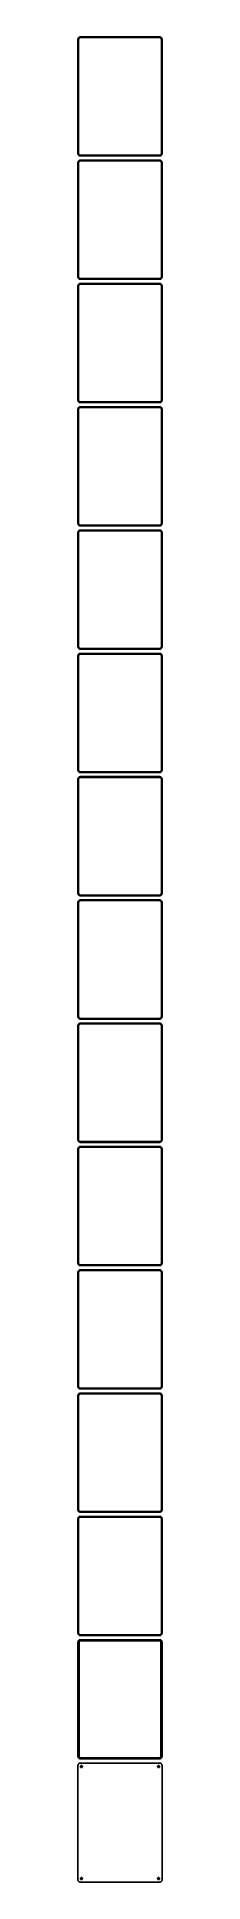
# Model space of a CAD drawing. Header units: metres. Extents: x -90 to 90, y 3833 to 7783.
import ezdxf

# ---------------------------------------------------------------- set-up
doc = ezdxf.new("R2010")
doc.units = ezdxf.units.M

msp = doc.modelspace()

# ---------------------------------------------------------------- linework, layer by layer
for p, q in [((-85.3139, 7783.49), (-85.9369, 7783.41)), ((85.3139, 7783.49), (-85.3139, 7783.49)), ((85.9369, 7783.41), (85.3139, 7783.49)), ((-89.9606, 7779.13), (-90, 7778.5)), ((-90, 7778.5), (-90, 7533.5)), ((-89.8429, 7779.74), (-89.9606, 7779.13)), ((-89.6489, 7780.34), (-89.8429, 7779.74)), ((-89.3815, 7780.91), (-89.6489, 7780.34)), ((-89.0451, 7781.44), (-89.3815, 7780.91)), ((-88.6448, 7781.92), (-89.0451, 7781.44)), ((-88.1871, 7782.35), (-88.6448, 7781.92)), ((-88.5, 7778), (-88.4685, 7778.5)), ((-88.5, 7534), (-88.5, 7778)), ((-88.4685, 7778.5), (-88.3743, 7778.99)), ((-88.3743, 7778.99), (-88.2191, 7779.47)), ((-88.2191, 7779.47), (-88.0052, 7779.93)), ((-87.6791, 7782.72), (-88.1871, 7782.35)), ((-88.0052, 7779.93), (-87.7361, 7780.35)), ((-87.7361, 7780.35), (-87.4159, 7780.74)), ((-87.1289, 7783.02), (-87.6791, 7782.72)), ((-87.4159, 7780.74), (-87.0497, 7781.08)), ((-86.5451, 7783.26), (-87.1289, 7783.02)), ((-87.0497, 7781.08), (-86.6433, 7781.38)), ((-86.6433, 7781.38), (-86.2031, 7781.62)), ((-85.9369, 7783.41), (-86.5451, 7783.26)), ((-86.2031, 7781.62), (-85.7361, 7781.8)), ((-85.7361, 7781.8), (-85.2495, 7781.93)), ((-85.2495, 7781.93), (-84.7512, 7781.99)), ((-84.7512, 7781.99), (84.7512, 7781.99)), ((84.7512, 7781.99), (85.2495, 7781.93)), ((85.2495, 7781.93), (85.7361, 7781.8)), ((85.7361, 7781.8), (86.2031, 7781.62)), ((86.5451, 7783.26), (85.9369, 7783.41)), ((86.2031, 7781.62), (86.6433, 7781.38)), ((87.1289, 7783.02), (86.5451, 7783.26)), ((86.6433, 7781.38), (87.0497, 7781.08)), ((87.0497, 7781.08), (87.4159, 7780.74)), ((87.6791, 7782.72), (87.1289, 7783.02)), ((87.4159, 7780.74), (87.7361, 7780.35)), ((88.1871, 7782.35), (87.6791, 7782.72)), ((87.7361, 7780.35), (88.0052, 7779.93)), ((88.0052, 7779.93), (88.2191, 7779.47)), ((88.6448, 7781.92), (88.1871, 7782.35)), ((88.2191, 7779.47), (88.3743, 7778.99)), ((88.3743, 7778.99), (88.4685, 7778.5)), ((88.4685, 7778.5), (88.5, 7778)), ((88.5, 7778), (88.5, 7534)), ((89.0451, 7781.44), (88.6448, 7781.92)), ((89.3815, 7780.91), (89.0451, 7781.44)), ((89.6489, 7780.34), (89.3815, 7780.91)), ((89.8429, 7779.74), (89.6489, 7780.34)), ((89.9606, 7779.13), (89.8429, 7779.74)), ((90, 7778.5), (89.9606, 7779.13)), ((90, 7533.5), (90, 7778.5)), ((-90, 7533.5), (-89.9606, 7532.87)), ((-89.9606, 7515.13), (-90, 7514.5)), ((-90, 7514.5), (-90, 7269.5)), ((-89.9606, 7532.87), (-89.8429, 7532.26)), ((-89.8429, 7515.74), (-89.9606, 7515.13)), ((-89.8429, 7532.26), (-89.6489, 7531.66)), ((-89.6489, 7516.34), (-89.8429, 7515.74)), ((-89.6489, 7531.66), (-89.3815, 7531.09)), ((-89.3815, 7516.91), (-89.6489, 7516.34)), ((-89.3815, 7531.09), (-89.0451, 7530.56)), ((-89.0451, 7517.44), (-89.3815, 7516.91)), ((-89.0451, 7530.56), (-88.6448, 7530.08)), ((-88.6448, 7517.92), (-89.0451, 7517.44)), ((-88.6448, 7530.08), (-88.1871, 7529.65)), ((-88.1871, 7518.35), (-88.6448, 7517.92)), ((-88.4685, 7533.5), (-88.5, 7534)), ((-88.5, 7514), (-88.4685, 7514.5)), ((-88.5, 7270), (-88.5, 7514)), ((-88.3743, 7533.01), (-88.4685, 7533.5)), ((-88.4685, 7514.5), (-88.3743, 7514.99)), ((-88.2191, 7532.53), (-88.3743, 7533.01)), ((-88.3743, 7514.99), (-88.2191, 7515.47)), ((-88.0052, 7532.07), (-88.2191, 7532.53)), ((-88.2191, 7515.47), (-88.0052, 7515.93)), ((-88.1871, 7529.65), (-87.6791, 7529.28)), ((-87.6791, 7518.72), (-88.1871, 7518.35)), ((-87.7361, 7531.65), (-88.0052, 7532.07)), ((-88.0052, 7515.93), (-87.7361, 7516.35)), ((-87.4159, 7531.26), (-87.7361, 7531.65)), ((-87.7361, 7516.35), (-87.4159, 7516.74)), ((-87.6791, 7529.28), (-87.1289, 7528.98)), ((-87.1289, 7519.02), (-87.6791, 7518.72)), ((-87.0497, 7530.92), (-87.4159, 7531.26)), ((-87.4159, 7516.74), (-87.0497, 7517.08)), ((-87.1289, 7528.98), (-86.5451, 7528.74)), ((-86.5451, 7519.26), (-87.1289, 7519.02)), ((-86.6433, 7530.62), (-87.0497, 7530.92)), ((-87.0497, 7517.08), (-86.6433, 7517.38)), ((-86.2031, 7530.38), (-86.6433, 7530.62)), ((-86.6433, 7517.38), (-86.2031, 7517.62)), ((-86.5451, 7528.74), (-85.9369, 7528.59)), ((-85.9369, 7519.41), (-86.5451, 7519.26)), ((-85.7361, 7530.2), (-86.2031, 7530.38)), ((-86.2031, 7517.62), (-85.7361, 7517.8)), ((-85.9369, 7528.59), (-85.3139, 7528.51)), ((-85.3139, 7519.49), (-85.9369, 7519.41)), ((-85.2495, 7530.07), (-85.7361, 7530.2)), ((-85.7361, 7517.8), (-85.2495, 7517.93)), ((-85.3139, 7528.51), (85.3139, 7528.51)), ((85.3139, 7519.49), (-85.3139, 7519.49)), ((-84.7512, 7530.01), (-85.2495, 7530.07)), ((-85.2495, 7517.93), (-84.7512, 7517.99)), ((84.7512, 7530.01), (-84.7512, 7530.01)), ((-84.7512, 7517.99), (84.7512, 7517.99)), ((85.2495, 7530.07), (84.7512, 7530.01)), ((84.7512, 7517.99), (85.2495, 7517.93)), ((85.7361, 7530.2), (85.2495, 7530.07)), ((85.2495, 7517.93), (85.7361, 7517.8)), ((85.3139, 7528.51), (85.9369, 7528.59)), ((85.9369, 7519.41), (85.3139, 7519.49)), ((86.2031, 7530.38), (85.7361, 7530.2)), ((85.7361, 7517.8), (86.2031, 7517.62)), ((85.9369, 7528.59), (86.5451, 7528.74)), ((86.5451, 7519.26), (85.9369, 7519.41)), ((86.6433, 7530.62), (86.2031, 7530.38)), ((86.2031, 7517.62), (86.6433, 7517.38)), ((86.5451, 7528.74), (87.1289, 7528.98)), ((87.1289, 7519.02), (86.5451, 7519.26)), ((87.0497, 7530.92), (86.6433, 7530.62)), ((86.6433, 7517.38), (87.0497, 7517.08)), ((87.4159, 7531.26), (87.0497, 7530.92)), ((87.0497, 7517.08), (87.4159, 7516.74)), ((87.1289, 7528.98), (87.6791, 7529.28)), ((87.6791, 7518.72), (87.1289, 7519.02)), ((87.7361, 7531.65), (87.4159, 7531.26)), ((87.4159, 7516.74), (87.7361, 7516.35)), ((87.6791, 7529.28), (88.1871, 7529.65)), ((88.1871, 7518.35), (87.6791, 7518.72)), ((88.0052, 7532.07), (87.7361, 7531.65)), ((87.7361, 7516.35), (88.0052, 7515.93)), ((88.2191, 7532.53), (88.0052, 7532.07)), ((88.0052, 7515.93), (88.2191, 7515.47)), ((88.1871, 7529.65), (88.6448, 7530.08)), ((88.6448, 7517.92), (88.1871, 7518.35)), ((88.3743, 7533.01), (88.2191, 7532.53)), ((88.2191, 7515.47), (88.3743, 7514.99)), ((88.4685, 7533.5), (88.3743, 7533.01)), ((88.3743, 7514.99), (88.4685, 7514.5)), ((88.5, 7534), (88.4685, 7533.5)), ((88.4685, 7514.5), (88.5, 7514)), ((88.5, 7514), (88.5, 7270)), ((88.6448, 7530.08), (89.0451, 7530.56)), ((89.0451, 7517.44), (88.6448, 7517.92)), ((89.0451, 7530.56), (89.3815, 7531.09)), ((89.3815, 7516.91), (89.0451, 7517.44)), ((89.3815, 7531.09), (89.6489, 7531.66)), ((89.6489, 7516.34), (89.3815, 7516.91)), ((89.6489, 7531.66), (89.8429, 7532.26)), ((89.8429, 7515.74), (89.6489, 7516.34)), ((89.8429, 7532.26), (89.9606, 7532.87)), ((89.9606, 7515.13), (89.8429, 7515.74)), ((89.9606, 7532.87), (90, 7533.5)), ((90, 7514.5), (89.9606, 7515.13)), ((90, 7269.5), (90, 7514.5)), ((-88.4685, 7269.5), (-88.5, 7270)), ((88.5, 7270), (88.4685, 7269.5)), ((-90, 7269.5), (-89.9606, 7268.87)), ((-89.9606, 7251.13), (-90, 7250.5)), ((-90, 7250.5), (-90, 7005.5)), ((-89.9606, 7268.87), (-89.8429, 7268.26)), ((-89.8429, 7251.74), (-89.9606, 7251.13)), ((-89.8429, 7268.26), (-89.6489, 7267.66)), ((-89.6489, 7252.34), (-89.8429, 7251.74)), ((-89.6489, 7267.66), (-89.3815, 7267.09)), ((-89.3815, 7252.91), (-89.6489, 7252.34)), ((-89.3815, 7267.09), (-89.0451, 7266.56)), ((-89.0451, 7253.44), (-89.3815, 7252.91)), ((-89.0451, 7266.56), (-88.6448, 7266.08)), ((-88.6448, 7253.92), (-89.0451, 7253.44)), ((-88.6448, 7266.08), (-88.1871, 7265.65)), ((-88.1871, 7254.35), (-88.6448, 7253.92)), ((-88.5, 7250), (-88.4685, 7250.5)), ((-88.5, 7006), (-88.5, 7250)), ((-88.3743, 7269.01), (-88.4685, 7269.5)), ((-88.4685, 7250.5), (-88.3743, 7250.99)), ((-88.2191, 7268.53), (-88.3743, 7269.01)), ((-88.3743, 7250.99), (-88.2191, 7251.47)), ((-88.0052, 7268.07), (-88.2191, 7268.53)), ((-88.2191, 7251.47), (-88.0052, 7251.93)), ((-88.1871, 7265.65), (-87.6791, 7265.28)), ((-87.6791, 7254.72), (-88.1871, 7254.35)), ((-87.7361, 7267.65), (-88.0052, 7268.07)), ((-88.0052, 7251.93), (-87.7361, 7252.35)), ((-87.4159, 7267.26), (-87.7361, 7267.65)), ((-87.7361, 7252.35), (-87.4159, 7252.74)), ((-87.6791, 7265.28), (-87.1289, 7264.98)), ((-87.1289, 7255.02), (-87.6791, 7254.72)), ((-87.0497, 7266.92), (-87.4159, 7267.26)), ((-87.4159, 7252.74), (-87.0497, 7253.08)), ((-87.1289, 7264.98), (-86.5451, 7264.74)), ((-86.5451, 7255.26), (-87.1289, 7255.02)), ((-86.6433, 7266.62), (-87.0497, 7266.92)), ((-87.0497, 7253.08), (-86.6433, 7253.38)), ((-86.2031, 7266.38), (-86.6433, 7266.62)), ((-86.6433, 7253.38), (-86.2031, 7253.62)), ((-86.5451, 7264.74), (-85.9369, 7264.59)), ((-85.9369, 7255.41), (-86.5451, 7255.26)), ((-85.7361, 7266.2), (-86.2031, 7266.38)), ((-86.2031, 7253.62), (-85.7361, 7253.8)), ((-85.9369, 7264.59), (-85.3139, 7264.51)), ((-85.3139, 7255.49), (-85.9369, 7255.41)), ((-85.2495, 7266.07), (-85.7361, 7266.2)), ((-85.7361, 7253.8), (-85.2495, 7253.93)), ((-85.3139, 7264.51), (85.3139, 7264.51)), ((85.3139, 7255.49), (-85.3139, 7255.49)), ((-84.7512, 7266.01), (-85.2495, 7266.07)), ((-85.2495, 7253.93), (-84.7512, 7253.99)), ((84.7512, 7266.01), (-84.7512, 7266.01)), ((-84.7512, 7253.99), (84.7512, 7253.99)), ((85.2495, 7266.07), (84.7512, 7266.01)), ((84.7512, 7253.99), (85.2495, 7253.93)), ((85.7361, 7266.2), (85.2495, 7266.07)), ((85.2495, 7253.93), (85.7361, 7253.8)), ((85.3139, 7264.51), (85.9369, 7264.59)), ((85.9369, 7255.41), (85.3139, 7255.49)), ((86.2031, 7266.38), (85.7361, 7266.2)), ((85.7361, 7253.8), (86.2031, 7253.62)), ((85.9369, 7264.59), (86.5451, 7264.74)), ((86.5451, 7255.26), (85.9369, 7255.41)), ((86.6433, 7266.62), (86.2031, 7266.38)), ((86.2031, 7253.62), (86.6433, 7253.38)), ((86.5451, 7264.74), (87.1289, 7264.98)), ((87.1289, 7255.02), (86.5451, 7255.26)), ((87.0497, 7266.92), (86.6433, 7266.62)), ((86.6433, 7253.38), (87.0497, 7253.08)), ((87.4159, 7267.26), (87.0497, 7266.92)), ((87.0497, 7253.08), (87.4159, 7252.74)), ((87.1289, 7264.98), (87.6791, 7265.28)), ((87.6791, 7254.72), (87.1289, 7255.02)), ((87.7361, 7267.65), (87.4159, 7267.26)), ((87.4159, 7252.74), (87.7361, 7252.35)), ((87.6791, 7265.28), (88.1871, 7265.65)), ((88.1871, 7254.35), (87.6791, 7254.72)), ((88.0052, 7268.07), (87.7361, 7267.65)), ((87.7361, 7252.35), (88.0052, 7251.93)), ((88.2191, 7268.53), (88.0052, 7268.07)), ((88.0052, 7251.93), (88.2191, 7251.47)), ((88.1871, 7265.65), (88.6448, 7266.08)), ((88.6448, 7253.92), (88.1871, 7254.35)), ((88.3743, 7269.01), (88.2191, 7268.53)), ((88.2191, 7251.47), (88.3743, 7250.99)), ((88.4685, 7269.5), (88.3743, 7269.01)), ((88.3743, 7250.99), (88.4685, 7250.5)), ((88.4685, 7250.5), (88.5, 7250)), ((88.5, 7250), (88.5, 7006)), ((88.6448, 7266.08), (89.0451, 7266.56)), ((89.0451, 7253.44), (88.6448, 7253.92)), ((89.0451, 7266.56), (89.3815, 7267.09)), ((89.3815, 7252.91), (89.0451, 7253.44)), ((89.3815, 7267.09), (89.6489, 7267.66)), ((89.6489, 7252.34), (89.3815, 7252.91)), ((89.6489, 7267.66), (89.8429, 7268.26)), ((89.8429, 7251.74), (89.6489, 7252.34)), ((89.8429, 7268.26), (89.9606, 7268.87)), ((89.9606, 7251.13), (89.8429, 7251.74)), ((89.9606, 7268.87), (90, 7269.5)), ((90, 7250.5), (89.9606, 7251.13)), ((90, 7005.5), (90, 7250.5)), ((-90, 7005.5), (-89.9606, 7004.87)), ((-89.9606, 7004.87), (-89.8429, 7004.26)), ((-89.8429, 7004.26), (-89.6489, 7003.66)), ((-89.6489, 7003.66), (-89.3815, 7003.09)), ((-89.3815, 7003.09), (-89.0451, 7002.56)), ((-89.0451, 7002.56), (-88.6448, 7002.08)), ((-88.6448, 7002.08), (-88.1871, 7001.65)), ((-88.4685, 7005.5), (-88.5, 7006)), ((-88.3743, 7005.01), (-88.4685, 7005.5)), ((-88.2191, 7004.53), (-88.3743, 7005.01)), ((-88.0052, 7004.07), (-88.2191, 7004.53)), ((-88.1871, 7001.65), (-87.6791, 7001.28)), ((-87.7361, 7003.65), (-88.0052, 7004.07)), ((-87.4159, 7003.26), (-87.7361, 7003.65)), ((-87.6791, 7001.28), (-87.1289, 7000.98)), ((-87.0497, 7002.92), (-87.4159, 7003.26)), ((-87.1289, 7000.98), (-86.5451, 7000.74)), ((-86.6433, 7002.62), (-87.0497, 7002.92)), ((-86.2031, 7002.38), (-86.6433, 7002.62)), ((-86.5451, 7000.74), (-85.9369, 7000.59)), ((-85.7361, 7002.2), (-86.2031, 7002.38)), ((-85.9369, 7000.59), (-85.3139, 7000.51)), ((-85.2495, 7002.07), (-85.7361, 7002.2)), ((-85.3139, 7000.51), (85.3139, 7000.51)), ((-84.7512, 7002.01), (-85.2495, 7002.07)), ((84.7512, 7002.01), (-84.7512, 7002.01)), ((85.2495, 7002.07), (84.7512, 7002.01)), ((85.7361, 7002.2), (85.2495, 7002.07)), ((85.3139, 7000.51), (85.9369, 7000.59)), ((86.2031, 7002.38), (85.7361, 7002.2)), ((85.9369, 7000.59), (86.5451, 7000.74)), ((86.6433, 7002.62), (86.2031, 7002.38)), ((86.5451, 7000.74), (87.1289, 7000.98)), ((87.0497, 7002.92), (86.6433, 7002.62)), ((87.4159, 7003.26), (87.0497, 7002.92)), ((87.1289, 7000.98), (87.6791, 7001.28)), ((87.7361, 7003.65), (87.4159, 7003.26)), ((87.6791, 7001.28), (88.1871, 7001.65)), ((88.0052, 7004.07), (87.7361, 7003.65)), ((88.2191, 7004.53), (88.0052, 7004.07)), ((88.1871, 7001.65), (88.6448, 7002.08)), ((88.3743, 7005.01), (88.2191, 7004.53)), ((88.4685, 7005.5), (88.3743, 7005.01)), ((88.5, 7006), (88.4685, 7005.5)), ((88.6448, 7002.08), (89.0451, 7002.56)), ((89.0451, 7002.56), (89.3815, 7003.09)), ((89.3815, 7003.09), (89.6489, 7003.66)), ((89.6489, 7003.66), (89.8429, 7004.26)), ((89.8429, 7004.26), (89.9606, 7004.87)), ((89.9606, 7004.87), (90, 7005.5)), ((-89.9606, 6987.13), (-90, 6986.5)), ((-90, 6986.5), (-90, 6741.5)), ((-89.8429, 6987.74), (-89.9606, 6987.13)), ((-89.6489, 6988.34), (-89.8429, 6987.74)), ((-89.3815, 6988.91), (-89.6489, 6988.34)), ((-89.0451, 6989.44), (-89.3815, 6988.91)), ((-88.6448, 6989.92), (-89.0451, 6989.44)), ((-88.1871, 6990.35), (-88.6448, 6989.92)), ((-88.5, 6986), (-88.4685, 6986.5)), ((-88.5, 6742), (-88.5, 6986)), ((-88.4685, 6986.5), (-88.3743, 6986.99)), ((-88.3743, 6986.99), (-88.2191, 6987.47)), ((-88.2191, 6987.47), (-88.0052, 6987.93)), ((-87.6791, 6990.72), (-88.1871, 6990.35)), ((-88.0052, 6987.93), (-87.7361, 6988.35)), ((-87.7361, 6988.35), (-87.4159, 6988.74)), ((-87.1289, 6991.02), (-87.6791, 6990.72)), ((-87.4159, 6988.74), (-87.0497, 6989.08)), ((-86.5451, 6991.26), (-87.1289, 6991.02)), ((-87.0497, 6989.08), (-86.6433, 6989.38)), ((-86.6433, 6989.38), (-86.2031, 6989.62)), ((-85.9369, 6991.41), (-86.5451, 6991.26)), ((-86.2031, 6989.62), (-85.7361, 6989.8)), ((-85.3139, 6991.49), (-85.9369, 6991.41)), ((-85.7361, 6989.8), (-85.2495, 6989.93)), ((85.3139, 6991.49), (-85.3139, 6991.49)), ((-85.2495, 6989.93), (-84.7512, 6989.99)), ((-84.7512, 6989.99), (84.7512, 6989.99)), ((84.7512, 6989.99), (85.2495, 6989.93)), ((85.2495, 6989.93), (85.7361, 6989.8)), ((85.9369, 6991.41), (85.3139, 6991.49)), ((85.7361, 6989.8), (86.2031, 6989.62)), ((86.5451, 6991.26), (85.9369, 6991.41)), ((86.2031, 6989.62), (86.6433, 6989.38)), ((87.1289, 6991.02), (86.5451, 6991.26)), ((86.6433, 6989.38), (87.0497, 6989.08)), ((87.0497, 6989.08), (87.4159, 6988.74)), ((87.6791, 6990.72), (87.1289, 6991.02)), ((87.4159, 6988.74), (87.7361, 6988.35)), ((88.1871, 6990.35), (87.6791, 6990.72)), ((87.7361, 6988.35), (88.0052, 6987.93)), ((88.0052, 6987.93), (88.2191, 6987.47)), ((88.6448, 6989.92), (88.1871, 6990.35)), ((88.2191, 6987.47), (88.3743, 6986.99)), ((88.3743, 6986.99), (88.4685, 6986.5)), ((88.4685, 6986.5), (88.5, 6986)), ((88.5, 6986), (88.5, 6742)), ((89.0451, 6989.44), (88.6448, 6989.92)), ((89.3815, 6988.91), (89.0451, 6989.44)), ((89.6489, 6988.34), (89.3815, 6988.91)), ((89.8429, 6987.74), (89.6489, 6988.34)), ((89.9606, 6987.13), (89.8429, 6987.74)), ((90, 6986.5), (89.9606, 6987.13)), ((90, 6741.5), (90, 6986.5)), ((-90, 6741.5), (-89.9606, 6740.87)), ((-89.9606, 6723.13), (-90, 6722.5)), ((-90, 6722.5), (-90, 6477.5)), ((-89.9606, 6740.87), (-89.8429, 6740.26)), ((-89.8429, 6723.74), (-89.9606, 6723.13)), ((-89.8429, 6740.26), (-89.6489, 6739.66)), ((-89.6489, 6724.34), (-89.8429, 6723.74)), ((-89.6489, 6739.66), (-89.3815, 6739.09)), ((-89.3815, 6724.91), (-89.6489, 6724.34)), ((-89.3815, 6739.09), (-89.0451, 6738.56)), ((-89.0451, 6725.44), (-89.3815, 6724.91)), ((-89.0451, 6738.56), (-88.6448, 6738.08)), ((-88.6448, 6725.92), (-89.0451, 6725.44)), ((-88.6448, 6738.08), (-88.1871, 6737.65)), ((-88.1871, 6726.35), (-88.6448, 6725.92)), ((-88.4685, 6741.5), (-88.5, 6742)), ((-88.5, 6722), (-88.4685, 6722.5)), ((-88.5, 6478), (-88.5, 6722)), ((-88.3743, 6741.01), (-88.4685, 6741.5)), ((-88.4685, 6722.5), (-88.3743, 6722.99)), ((-88.2191, 6740.53), (-88.3743, 6741.01)), ((-88.3743, 6722.99), (-88.2191, 6723.47)), ((-88.0052, 6740.07), (-88.2191, 6740.53)), ((-88.2191, 6723.47), (-88.0052, 6723.93)), ((-88.1871, 6737.65), (-87.6791, 6737.28)), ((-87.6791, 6726.72), (-88.1871, 6726.35)), ((-87.7361, 6739.65), (-88.0052, 6740.07)), ((-88.0052, 6723.93), (-87.7361, 6724.35)), ((-87.4159, 6739.26), (-87.7361, 6739.65)), ((-87.7361, 6724.35), (-87.4159, 6724.74)), ((-87.6791, 6737.28), (-87.1289, 6736.98)), ((-87.1289, 6727.02), (-87.6791, 6726.72)), ((-87.0497, 6738.92), (-87.4159, 6739.26)), ((-87.4159, 6724.74), (-87.0497, 6725.08)), ((-87.1289, 6736.98), (-86.5451, 6736.74)), ((-86.5451, 6727.26), (-87.1289, 6727.02)), ((-86.6433, 6738.62), (-87.0497, 6738.92)), ((-87.0497, 6725.08), (-86.6433, 6725.38)), ((-86.2031, 6738.38), (-86.6433, 6738.62)), ((-86.6433, 6725.38), (-86.2031, 6725.62)), ((-86.5451, 6736.74), (-85.9369, 6736.59)), ((-85.9369, 6727.41), (-86.5451, 6727.26)), ((-85.7361, 6738.2), (-86.2031, 6738.38)), ((-86.2031, 6725.62), (-85.7361, 6725.8)), ((-85.9369, 6736.59), (-85.3139, 6736.51)), ((-85.3139, 6727.49), (-85.9369, 6727.41)), ((-85.2495, 6738.07), (-85.7361, 6738.2)), ((-85.7361, 6725.8), (-85.2495, 6725.93)), ((-85.3139, 6736.51), (85.3139, 6736.51)), ((85.3139, 6727.49), (-85.3139, 6727.49)), ((-84.7512, 6738.01), (-85.2495, 6738.07)), ((-85.2495, 6725.93), (-84.7512, 6725.99)), ((84.7512, 6738.01), (-84.7512, 6738.01)), ((-84.7512, 6725.99), (84.7512, 6725.99)), ((85.2495, 6738.07), (84.7512, 6738.01)), ((84.7512, 6725.99), (85.2495, 6725.93)), ((85.7361, 6738.2), (85.2495, 6738.07)), ((85.2495, 6725.93), (85.7361, 6725.8)), ((85.3139, 6736.51), (85.9369, 6736.59)), ((85.9369, 6727.41), (85.3139, 6727.49)), ((86.2031, 6738.38), (85.7361, 6738.2)), ((85.7361, 6725.8), (86.2031, 6725.62)), ((85.9369, 6736.59), (86.5451, 6736.74)), ((86.5451, 6727.26), (85.9369, 6727.41)), ((86.6433, 6738.62), (86.2031, 6738.38)), ((86.2031, 6725.62), (86.6433, 6725.38)), ((86.5451, 6736.74), (87.1289, 6736.98)), ((87.1289, 6727.02), (86.5451, 6727.26)), ((87.0497, 6738.92), (86.6433, 6738.62)), ((86.6433, 6725.38), (87.0497, 6725.08)), ((87.4159, 6739.26), (87.0497, 6738.92)), ((87.0497, 6725.08), (87.4159, 6724.74)), ((87.1289, 6736.98), (87.6791, 6737.28)), ((87.6791, 6726.72), (87.1289, 6727.02)), ((87.7361, 6739.65), (87.4159, 6739.26)), ((87.4159, 6724.74), (87.7361, 6724.35)), ((87.6791, 6737.28), (88.1871, 6737.65)), ((88.1871, 6726.35), (87.6791, 6726.72)), ((88.0052, 6740.07), (87.7361, 6739.65)), ((87.7361, 6724.35), (88.0052, 6723.93)), ((88.2191, 6740.53), (88.0052, 6740.07)), ((88.0052, 6723.93), (88.2191, 6723.47)), ((88.1871, 6737.65), (88.6448, 6738.08)), ((88.6448, 6725.92), (88.1871, 6726.35)), ((88.3743, 6741.01), (88.2191, 6740.53)), ((88.2191, 6723.47), (88.3743, 6722.99)), ((88.4685, 6741.5), (88.3743, 6741.01)), ((88.3743, 6722.99), (88.4685, 6722.5)), ((88.5, 6742), (88.4685, 6741.5)), ((88.4685, 6722.5), (88.5, 6722)), ((88.5, 6722), (88.5, 6478)), ((88.6448, 6738.08), (89.0451, 6738.56)), ((89.0451, 6725.44), (88.6448, 6725.92)), ((89.0451, 6738.56), (89.3815, 6739.09)), ((89.3815, 6724.91), (89.0451, 6725.44)), ((89.3815, 6739.09), (89.6489, 6739.66)), ((89.6489, 6724.34), (89.3815, 6724.91)), ((89.6489, 6739.66), (89.8429, 6740.26)), ((89.8429, 6723.74), (89.6489, 6724.34)), ((89.8429, 6740.26), (89.9606, 6740.87)), ((89.9606, 6723.13), (89.8429, 6723.74)), ((89.9606, 6740.87), (90, 6741.5)), ((90, 6722.5), (89.9606, 6723.13)), ((90, 6477.5), (90, 6722.5)), ((-90, 6477.5), (-89.9606, 6476.87)), ((-89.9606, 6459.13), (-90, 6458.5)), ((-90, 6458.5), (-90, 6213.5)), ((-89.9606, 6476.87), (-89.8429, 6476.26)), ((-89.8429, 6459.74), (-89.9606, 6459.13)), ((-89.8429, 6476.26), (-89.6489, 6475.66)), ((-89.6489, 6460.34), (-89.8429, 6459.74)), ((-89.6489, 6475.66), (-89.3815, 6475.09)), ((-89.3815, 6460.91), (-89.6489, 6460.34)), ((-89.3815, 6475.09), (-89.0451, 6474.56)), ((-89.0451, 6461.44), (-89.3815, 6460.91)), ((-89.0451, 6474.56), (-88.6448, 6474.08)), ((-88.6448, 6461.92), (-89.0451, 6461.44)), ((-88.6448, 6474.08), (-88.1871, 6473.65)), ((-88.1871, 6462.35), (-88.6448, 6461.92)), ((-88.4685, 6477.5), (-88.5, 6478)), ((-88.5, 6458), (-88.4685, 6458.5)), ((-88.5, 6214), (-88.5, 6458)), ((-88.3743, 6477.01), (-88.4685, 6477.5)), ((-88.4685, 6458.5), (-88.3743, 6458.99)), ((-88.2191, 6476.53), (-88.3743, 6477.01)), ((-88.3743, 6458.99), (-88.2191, 6459.47)), ((-88.0052, 6476.07), (-88.2191, 6476.53)), ((-88.2191, 6459.47), (-88.0052, 6459.93)), ((-88.1871, 6473.65), (-87.6791, 6473.28)), ((-87.6791, 6462.72), (-88.1871, 6462.35)), ((-87.7361, 6475.65), (-88.0052, 6476.07)), ((-88.0052, 6459.93), (-87.7361, 6460.35)), ((-87.4159, 6475.26), (-87.7361, 6475.65)), ((-87.7361, 6460.35), (-87.4159, 6460.74)), ((-87.6791, 6473.28), (-87.1289, 6472.98)), ((-87.1289, 6463.02), (-87.6791, 6462.72)), ((-87.0497, 6474.92), (-87.4159, 6475.26)), ((-87.4159, 6460.74), (-87.0497, 6461.08)), ((-87.1289, 6472.98), (-86.5451, 6472.74)), ((-86.5451, 6463.26), (-87.1289, 6463.02)), ((-86.6433, 6474.62), (-87.0497, 6474.92)), ((-87.0497, 6461.08), (-86.6433, 6461.38)), ((-86.2031, 6474.38), (-86.6433, 6474.62)), ((-86.6433, 6461.38), (-86.2031, 6461.62)), ((-86.5451, 6472.74), (-85.9369, 6472.59)), ((-85.9369, 6463.41), (-86.5451, 6463.26)), ((-85.7361, 6474.2), (-86.2031, 6474.38)), ((-86.2031, 6461.62), (-85.7361, 6461.8)), ((-85.9369, 6472.59), (-85.3139, 6472.51)), ((-85.3139, 6463.49), (-85.9369, 6463.41)), ((-85.2495, 6474.07), (-85.7361, 6474.2)), ((-85.7361, 6461.8), (-85.2495, 6461.93)), ((-85.3139, 6472.51), (85.3139, 6472.51)), ((85.3139, 6463.49), (-85.3139, 6463.49)), ((-84.7512, 6474.01), (-85.2495, 6474.07)), ((-85.2495, 6461.93), (-84.7512, 6461.99)), ((84.7512, 6474.01), (-84.7512, 6474.01)), ((-84.7512, 6461.99), (84.7512, 6461.99)), ((85.2495, 6474.07), (84.7512, 6474.01)), ((84.7512, 6461.99), (85.2495, 6461.93)), ((85.7361, 6474.2), (85.2495, 6474.07)), ((85.2495, 6461.93), (85.7361, 6461.8)), ((85.3139, 6472.51), (85.9369, 6472.59)), ((85.9369, 6463.41), (85.3139, 6463.49)), ((86.2031, 6474.38), (85.7361, 6474.2)), ((85.7361, 6461.8), (86.2031, 6461.62)), ((85.9369, 6472.59), (86.5451, 6472.74)), ((86.5451, 6463.26), (85.9369, 6463.41)), ((86.6433, 6474.62), (86.2031, 6474.38)), ((86.2031, 6461.62), (86.6433, 6461.38)), ((86.5451, 6472.74), (87.1289, 6472.98)), ((87.1289, 6463.02), (86.5451, 6463.26)), ((87.0497, 6474.92), (86.6433, 6474.62)), ((86.6433, 6461.38), (87.0497, 6461.08)), ((87.4159, 6475.26), (87.0497, 6474.92)), ((87.0497, 6461.08), (87.4159, 6460.74)), ((87.1289, 6472.98), (87.6791, 6473.28)), ((87.6791, 6462.72), (87.1289, 6463.02)), ((87.7361, 6475.65), (87.4159, 6475.26)), ((87.4159, 6460.74), (87.7361, 6460.35)), ((87.6791, 6473.28), (88.1871, 6473.65)), ((88.1871, 6462.35), (87.6791, 6462.72)), ((88.0052, 6476.07), (87.7361, 6475.65)), ((87.7361, 6460.35), (88.0052, 6459.93)), ((88.2191, 6476.53), (88.0052, 6476.07)), ((88.0052, 6459.93), (88.2191, 6459.47)), ((88.1871, 6473.65), (88.6448, 6474.08)), ((88.6448, 6461.92), (88.1871, 6462.35)), ((88.3743, 6477.01), (88.2191, 6476.53)), ((88.2191, 6459.47), (88.3743, 6458.99)), ((88.4685, 6477.5), (88.3743, 6477.01)), ((88.3743, 6458.99), (88.4685, 6458.5)), ((88.5, 6478), (88.4685, 6477.5)), ((88.4685, 6458.5), (88.5, 6458)), ((88.5, 6458), (88.5, 6214)), ((88.6448, 6474.08), (89.0451, 6474.56)), ((89.0451, 6461.44), (88.6448, 6461.92)), ((89.0451, 6474.56), (89.3815, 6475.09)), ((89.3815, 6460.91), (89.0451, 6461.44)), ((89.3815, 6475.09), (89.6489, 6475.66)), ((89.6489, 6460.34), (89.3815, 6460.91)), ((89.6489, 6475.66), (89.8429, 6476.26)), ((89.8429, 6459.74), (89.6489, 6460.34)), ((89.8429, 6476.26), (89.9606, 6476.87)), ((89.9606, 6459.13), (89.8429, 6459.74)), ((89.9606, 6476.87), (90, 6477.5)), ((90, 6458.5), (89.9606, 6459.13)), ((90, 6213.5), (90, 6458.5)), ((-90, 6213.5), (-89.9606, 6212.87)), ((-89.9606, 6212.87), (-89.8429, 6212.26)), ((-89.8429, 6212.26), (-89.6489, 6211.66)), ((-89.6489, 6211.66), (-89.3815, 6211.09)), ((-89.3815, 6211.09), (-89.0451, 6210.56)), ((-89.0451, 6210.56), (-88.6448, 6210.08)), ((-88.6448, 6210.08), (-88.1871, 6209.65)), ((-88.4685, 6213.5), (-88.5, 6214)), ((-88.3743, 6213.01), (-88.4685, 6213.5)), ((-88.2191, 6212.53), (-88.3743, 6213.01)), ((-88.0052, 6212.07), (-88.2191, 6212.53)), ((-88.1871, 6209.65), (-87.6791, 6209.28)), ((-87.7361, 6211.65), (-88.0052, 6212.07)), ((-87.4159, 6211.26), (-87.7361, 6211.65)), ((-87.6791, 6209.28), (-87.1289, 6208.98)), ((-87.0497, 6210.92), (-87.4159, 6211.26)), ((-87.1289, 6208.98), (-86.5451, 6208.74)), ((-86.6433, 6210.62), (-87.0497, 6210.92)), ((-86.2031, 6210.38), (-86.6433, 6210.62)), ((-86.5451, 6208.74), (-85.9369, 6208.59)), ((-85.7361, 6210.2), (-86.2031, 6210.38)), ((-85.9369, 6208.59), (-85.3139, 6208.51)), ((-85.2495, 6210.07), (-85.7361, 6210.2)), ((-85.3139, 6208.51), (85.3139, 6208.51)), ((-84.7512, 6210.01), (-85.2495, 6210.07)), ((84.7512, 6210.01), (-84.7512, 6210.01)), ((85.2495, 6210.07), (84.7512, 6210.01)), ((85.7361, 6210.2), (85.2495, 6210.07)), ((85.3139, 6208.51), (85.9369, 6208.59)), ((86.2031, 6210.38), (85.7361, 6210.2)), ((85.9369, 6208.59), (86.5451, 6208.74)), ((86.6433, 6210.62), (86.2031, 6210.38)), ((86.5451, 6208.74), (87.1289, 6208.98)), ((87.0497, 6210.92), (86.6433, 6210.62)), ((87.4159, 6211.26), (87.0497, 6210.92)), ((87.1289, 6208.98), (87.6791, 6209.28)), ((87.7361, 6211.65), (87.4159, 6211.26)), ((87.6791, 6209.28), (88.1871, 6209.65)), ((88.0052, 6212.07), (87.7361, 6211.65)), ((88.2191, 6212.53), (88.0052, 6212.07)), ((88.1871, 6209.65), (88.6448, 6210.08)), ((88.3743, 6213.01), (88.2191, 6212.53)), ((88.4685, 6213.5), (88.3743, 6213.01)), ((88.5, 6214), (88.4685, 6213.5)), ((88.6448, 6210.08), (89.0451, 6210.56)), ((89.0451, 6210.56), (89.3815, 6211.09)), ((89.3815, 6211.09), (89.6489, 6211.66)), ((89.6489, 6211.66), (89.8429, 6212.26)), ((89.8429, 6212.26), (89.9606, 6212.87)), ((89.9606, 6212.87), (90, 6213.5)), ((-89.9606, 6195.13), (-90, 6194.5)), ((-90, 6194.5), (-90, 5949.5)), ((-89.8429, 6195.74), (-89.9606, 6195.13)), ((-89.6489, 6196.34), (-89.8429, 6195.74)), ((-89.3815, 6196.91), (-89.6489, 6196.34)), ((-89.0451, 6197.44), (-89.3815, 6196.91)), ((-88.6448, 6197.92), (-89.0451, 6197.44)), ((-88.1871, 6198.35), (-88.6448, 6197.92)), ((-88.5, 6194), (-88.4685, 6194.5)), ((-88.5, 5950), (-88.5, 6194)), ((-88.4685, 6194.5), (-88.3743, 6194.99)), ((-88.3743, 6194.99), (-88.2191, 6195.47)), ((-88.2191, 6195.47), (-88.0052, 6195.93)), ((-87.6791, 6198.72), (-88.1871, 6198.35)), ((-88.0052, 6195.93), (-87.7361, 6196.35)), ((-87.7361, 6196.35), (-87.4159, 6196.74)), ((-87.1289, 6199.02), (-87.6791, 6198.72)), ((-87.4159, 6196.74), (-87.0497, 6197.08)), ((-86.5451, 6199.26), (-87.1289, 6199.02)), ((-87.0497, 6197.08), (-86.6433, 6197.38)), ((-86.6433, 6197.38), (-86.2031, 6197.62)), ((-85.9369, 6199.41), (-86.5451, 6199.26)), ((-86.2031, 6197.62), (-85.7361, 6197.8)), ((-85.3139, 6199.49), (-85.9369, 6199.41)), ((-85.7361, 6197.8), (-85.2495, 6197.93)), ((85.3139, 6199.49), (-85.3139, 6199.49)), ((-85.2495, 6197.93), (-84.7512, 6197.99)), ((-84.7512, 6197.99), (84.7512, 6197.99)), ((84.7512, 6197.99), (85.2495, 6197.93)), ((85.2495, 6197.93), (85.7361, 6197.8)), ((85.9369, 6199.41), (85.3139, 6199.49)), ((85.7361, 6197.8), (86.2031, 6197.62)), ((86.5451, 6199.26), (85.9369, 6199.41)), ((86.2031, 6197.62), (86.6433, 6197.38)), ((87.1289, 6199.02), (86.5451, 6199.26)), ((86.6433, 6197.38), (87.0497, 6197.08)), ((87.0497, 6197.08), (87.4159, 6196.74)), ((87.6791, 6198.72), (87.1289, 6199.02)), ((87.4159, 6196.74), (87.7361, 6196.35)), ((88.1871, 6198.35), (87.6791, 6198.72)), ((87.7361, 6196.35), (88.0052, 6195.93)), ((88.0052, 6195.93), (88.2191, 6195.47)), ((88.6448, 6197.92), (88.1871, 6198.35)), ((88.2191, 6195.47), (88.3743, 6194.99)), ((88.3743, 6194.99), (88.4685, 6194.5)), ((88.4685, 6194.5), (88.5, 6194)), ((88.5, 6194), (88.5, 5950)), ((89.0451, 6197.44), (88.6448, 6197.92)), ((89.3815, 6196.91), (89.0451, 6197.44)), ((89.6489, 6196.34), (89.3815, 6196.91)), ((89.8429, 6195.74), (89.6489, 6196.34)), ((89.9606, 6195.13), (89.8429, 6195.74)), ((90, 6194.5), (89.9606, 6195.13)), ((90, 5949.5), (90, 6194.5)), ((-90, 5949.5), (-89.9606, 5948.87)), ((-89.9606, 5931.13), (-90, 5930.5)), ((-90, 5930.5), (-90, 5685.5)), ((-89.9606, 5948.87), (-89.8429, 5948.26)), ((-89.8429, 5931.74), (-89.9606, 5931.13)), ((-89.8429, 5948.26), (-89.6489, 5947.66)), ((-89.6489, 5932.34), (-89.8429, 5931.74)), ((-89.6489, 5947.66), (-89.3815, 5947.09)), ((-89.3815, 5932.91), (-89.6489, 5932.34)), ((-89.3815, 5947.09), (-89.0451, 5946.56)), ((-89.0451, 5933.44), (-89.3815, 5932.91)), ((-89.0451, 5946.56), (-88.6448, 5946.08)), ((-88.6448, 5933.92), (-89.0451, 5933.44)), ((-88.6448, 5946.08), (-88.1871, 5945.65)), ((-88.1871, 5934.35), (-88.6448, 5933.92)), ((-88.4685, 5949.5), (-88.5, 5950)), ((-88.5, 5930), (-88.4685, 5930.5)), ((-88.5, 5686), (-88.5, 5930)), ((-88.3743, 5949.01), (-88.4685, 5949.5)), ((-88.4685, 5930.5), (-88.3743, 5930.99)), ((-88.2191, 5948.53), (-88.3743, 5949.01)), ((-88.3743, 5930.99), (-88.2191, 5931.47)), ((-88.0052, 5948.07), (-88.2191, 5948.53)), ((-88.2191, 5931.47), (-88.0052, 5931.93)), ((-88.1871, 5945.65), (-87.6791, 5945.28)), ((-87.6791, 5934.72), (-88.1871, 5934.35)), ((-87.7361, 5947.65), (-88.0052, 5948.07)), ((-88.0052, 5931.93), (-87.7361, 5932.35)), ((-87.4159, 5947.26), (-87.7361, 5947.65)), ((-87.7361, 5932.35), (-87.4159, 5932.74)), ((-87.6791, 5945.28), (-87.1289, 5944.98)), ((-87.1289, 5935.02), (-87.6791, 5934.72)), ((-87.0497, 5946.92), (-87.4159, 5947.26)), ((-87.4159, 5932.74), (-87.0497, 5933.08)), ((-87.1289, 5944.98), (-86.5451, 5944.74)), ((-86.5451, 5935.26), (-87.1289, 5935.02)), ((-86.6433, 5946.62), (-87.0497, 5946.92)), ((-87.0497, 5933.08), (-86.6433, 5933.38)), ((-86.2031, 5946.38), (-86.6433, 5946.62)), ((-86.6433, 5933.38), (-86.2031, 5933.62)), ((-86.5451, 5944.74), (-85.9369, 5944.59)), ((-85.9369, 5935.41), (-86.5451, 5935.26)), ((-85.7361, 5946.2), (-86.2031, 5946.38)), ((-86.2031, 5933.62), (-85.7361, 5933.8)), ((-85.9369, 5944.59), (-85.3139, 5944.51)), ((-85.3139, 5935.49), (-85.9369, 5935.41)), ((-85.2495, 5946.07), (-85.7361, 5946.2)), ((-85.7361, 5933.8), (-85.2495, 5933.93)), ((-85.3139, 5944.51), (85.3139, 5944.51)), ((85.3139, 5935.49), (-85.3139, 5935.49)), ((-84.7512, 5946.01), (-85.2495, 5946.07)), ((-85.2495, 5933.93), (-84.7512, 5933.99)), ((84.7512, 5946.01), (-84.7512, 5946.01)), ((-84.7512, 5933.99), (84.7512, 5933.99)), ((85.2495, 5946.07), (84.7512, 5946.01)), ((84.7512, 5933.99), (85.2495, 5933.93)), ((85.7361, 5946.2), (85.2495, 5946.07)), ((85.2495, 5933.93), (85.7361, 5933.8)), ((85.3139, 5944.51), (85.9369, 5944.59)), ((85.9369, 5935.41), (85.3139, 5935.49)), ((86.2031, 5946.38), (85.7361, 5946.2)), ((85.7361, 5933.8), (86.2031, 5933.62)), ((85.9369, 5944.59), (86.5451, 5944.74)), ((86.5451, 5935.26), (85.9369, 5935.41)), ((86.6433, 5946.62), (86.2031, 5946.38)), ((86.2031, 5933.62), (86.6433, 5933.38)), ((86.5451, 5944.74), (87.1289, 5944.98)), ((87.1289, 5935.02), (86.5451, 5935.26)), ((87.0497, 5946.92), (86.6433, 5946.62)), ((86.6433, 5933.38), (87.0497, 5933.08)), ((87.4159, 5947.26), (87.0497, 5946.92)), ((87.0497, 5933.08), (87.4159, 5932.74)), ((87.1289, 5944.98), (87.6791, 5945.28)), ((87.6791, 5934.72), (87.1289, 5935.02)), ((87.7361, 5947.65), (87.4159, 5947.26)), ((87.4159, 5932.74), (87.7361, 5932.35)), ((87.6791, 5945.28), (88.1871, 5945.65)), ((88.1871, 5934.35), (87.6791, 5934.72)), ((88.0052, 5948.07), (87.7361, 5947.65)), ((87.7361, 5932.35), (88.0052, 5931.93)), ((88.2191, 5948.53), (88.0052, 5948.07)), ((88.0052, 5931.93), (88.2191, 5931.47)), ((88.1871, 5945.65), (88.6448, 5946.08)), ((88.6448, 5933.92), (88.1871, 5934.35)), ((88.3743, 5949.01), (88.2191, 5948.53)), ((88.2191, 5931.47), (88.3743, 5930.99)), ((88.4685, 5949.5), (88.3743, 5949.01)), ((88.3743, 5930.99), (88.4685, 5930.5)), ((88.5, 5950), (88.4685, 5949.5)), ((88.4685, 5930.5), (88.5, 5930)), ((88.5, 5930), (88.5, 5686)), ((88.6448, 5946.08), (89.0451, 5946.56)), ((89.0451, 5933.44), (88.6448, 5933.92)), ((89.0451, 5946.56), (89.3815, 5947.09)), ((89.3815, 5932.91), (89.0451, 5933.44)), ((89.3815, 5947.09), (89.6489, 5947.66)), ((89.6489, 5932.34), (89.3815, 5932.91)), ((89.6489, 5947.66), (89.8429, 5948.26)), ((89.8429, 5931.74), (89.6489, 5932.34)), ((89.8429, 5948.26), (89.9606, 5948.87)), ((89.9606, 5931.13), (89.8429, 5931.74)), ((89.9606, 5948.87), (90, 5949.5)), ((90, 5930.5), (89.9606, 5931.13)), ((90, 5685.5), (90, 5930.5)), ((-90, 5685.5), (-89.9606, 5684.87)), ((-89.9606, 5667.13), (-90, 5666.5)), ((-90, 5666.5), (-90, 5421.5)), ((-89.9606, 5684.87), (-89.8429, 5684.26)), ((-89.8429, 5667.74), (-89.9606, 5667.13)), ((-89.8429, 5684.26), (-89.6489, 5683.66)), ((-89.6489, 5668.34), (-89.8429, 5667.74)), ((-89.6489, 5683.66), (-89.3815, 5683.09)), ((-89.3815, 5668.91), (-89.6489, 5668.34)), ((-89.3815, 5683.09), (-89.0451, 5682.56)), ((-89.0451, 5669.44), (-89.3815, 5668.91)), ((-89.0451, 5682.56), (-88.6448, 5682.08)), ((-88.6448, 5669.92), (-89.0451, 5669.44)), ((-88.6448, 5682.08), (-88.1871, 5681.65)), ((-88.1871, 5670.35), (-88.6448, 5669.92)), ((-88.4685, 5685.5), (-88.5, 5686)), ((-88.5, 5666), (-88.4685, 5666.5)), ((-88.5, 5422), (-88.5, 5666)), ((-88.3743, 5685.01), (-88.4685, 5685.5)), ((-88.4685, 5666.5), (-88.3743, 5666.99)), ((-88.2191, 5684.53), (-88.3743, 5685.01)), ((-88.3743, 5666.99), (-88.2191, 5667.47)), ((-88.0052, 5684.07), (-88.2191, 5684.53)), ((-88.2191, 5667.47), (-88.0052, 5667.93)), ((-88.1871, 5681.65), (-87.6791, 5681.28)), ((-87.6791, 5670.72), (-88.1871, 5670.35)), ((-87.7361, 5683.65), (-88.0052, 5684.07)), ((-88.0052, 5667.93), (-87.7361, 5668.35)), ((-87.4159, 5683.26), (-87.7361, 5683.65)), ((-87.7361, 5668.35), (-87.4159, 5668.74)), ((-87.6791, 5681.28), (-87.1289, 5680.98)), ((-87.1289, 5671.02), (-87.6791, 5670.72)), ((-87.0497, 5682.92), (-87.4159, 5683.26)), ((-87.4159, 5668.74), (-87.0497, 5669.08)), ((-87.1289, 5680.98), (-86.5451, 5680.74)), ((-86.5451, 5671.26), (-87.1289, 5671.02)), ((-86.6433, 5682.62), (-87.0497, 5682.92)), ((-87.0497, 5669.08), (-86.6433, 5669.38)), ((-86.2031, 5682.38), (-86.6433, 5682.62)), ((-86.6433, 5669.38), (-86.2031, 5669.62)), ((-86.5451, 5680.74), (-85.9369, 5680.59)), ((-85.9369, 5671.41), (-86.5451, 5671.26)), ((-85.7361, 5682.2), (-86.2031, 5682.38)), ((-86.2031, 5669.62), (-85.7361, 5669.8)), ((-85.9369, 5680.59), (-85.3139, 5680.51)), ((-85.3139, 5671.49), (-85.9369, 5671.41)), ((-85.2495, 5682.07), (-85.7361, 5682.2)), ((-85.7361, 5669.8), (-85.2495, 5669.93)), ((-85.3139, 5680.51), (85.3139, 5680.51)), ((85.3139, 5671.49), (-85.3139, 5671.49)), ((-84.7512, 5682.01), (-85.2495, 5682.07)), ((-85.2495, 5669.93), (-84.7512, 5669.99)), ((84.7512, 5682.01), (-84.7512, 5682.01)), ((-84.7512, 5669.99), (84.7512, 5669.99)), ((85.2495, 5682.07), (84.7512, 5682.01)), ((84.7512, 5669.99), (85.2495, 5669.93)), ((85.7361, 5682.2), (85.2495, 5682.07)), ((85.2495, 5669.93), (85.7361, 5669.8)), ((85.3139, 5680.51), (85.9369, 5680.59)), ((85.9369, 5671.41), (85.3139, 5671.49)), ((86.2031, 5682.38), (85.7361, 5682.2)), ((85.7361, 5669.8), (86.2031, 5669.62)), ((85.9369, 5680.59), (86.5451, 5680.74)), ((86.5451, 5671.26), (85.9369, 5671.41)), ((86.6433, 5682.62), (86.2031, 5682.38)), ((86.2031, 5669.62), (86.6433, 5669.38)), ((86.5451, 5680.74), (87.1289, 5680.98)), ((87.1289, 5671.02), (86.5451, 5671.26)), ((87.0497, 5682.92), (86.6433, 5682.62)), ((86.6433, 5669.38), (87.0497, 5669.08)), ((87.4159, 5683.26), (87.0497, 5682.92)), ((87.0497, 5669.08), (87.4159, 5668.74)), ((87.1289, 5680.98), (87.6791, 5681.28)), ((87.6791, 5670.72), (87.1289, 5671.02)), ((87.7361, 5683.65), (87.4159, 5683.26)), ((87.4159, 5668.74), (87.7361, 5668.35)), ((87.6791, 5681.28), (88.1871, 5681.65)), ((88.1871, 5670.35), (87.6791, 5670.72)), ((88.0052, 5684.07), (87.7361, 5683.65)), ((87.7361, 5668.35), (88.0052, 5667.93)), ((88.2191, 5684.53), (88.0052, 5684.07)), ((88.0052, 5667.93), (88.2191, 5667.47)), ((88.1871, 5681.65), (88.6448, 5682.08)), ((88.6448, 5669.92), (88.1871, 5670.35)), ((88.3743, 5685.01), (88.2191, 5684.53)), ((88.2191, 5667.47), (88.3743, 5666.99)), ((88.4685, 5685.5), (88.3743, 5685.01)), ((88.3743, 5666.99), (88.4685, 5666.5)), ((88.5, 5686), (88.4685, 5685.5)), ((88.4685, 5666.5), (88.5, 5666)), ((88.5, 5666), (88.5, 5422)), ((88.6448, 5682.08), (89.0451, 5682.56)), ((89.0451, 5669.44), (88.6448, 5669.92)), ((89.0451, 5682.56), (89.3815, 5683.09)), ((89.3815, 5668.91), (89.0451, 5669.44)), ((89.3815, 5683.09), (89.6489, 5683.66)), ((89.6489, 5668.34), (89.3815, 5668.91)), ((89.6489, 5683.66), (89.8429, 5684.26)), ((89.8429, 5667.74), (89.6489, 5668.34)), ((89.8429, 5684.26), (89.9606, 5684.87)), ((89.9606, 5667.13), (89.8429, 5667.74)), ((89.9606, 5684.87), (90, 5685.5)), ((90, 5666.5), (89.9606, 5667.13)), ((90, 5421.5), (90, 5666.5)), ((-90, 5421.5), (-89.9606, 5420.87)), ((-89.9606, 5420.87), (-89.8429, 5420.26)), ((-89.8429, 5420.26), (-89.6489, 5419.66)), ((-89.6489, 5419.66), (-89.3815, 5419.09)), ((-89.3815, 5419.09), (-89.0451, 5418.56)), ((-89.0451, 5418.56), (-88.6448, 5418.08)), ((-88.6448, 5418.08), (-88.1871, 5417.65)), ((-88.4685, 5421.5), (-88.5, 5422)), ((-88.3743, 5421.01), (-88.4685, 5421.5)), ((-88.2191, 5420.53), (-88.3743, 5421.01)), ((-88.0052, 5420.07), (-88.2191, 5420.53)), ((-88.1871, 5417.65), (-87.6791, 5417.28)), ((-87.7361, 5419.65), (-88.0052, 5420.07)), ((-87.4159, 5419.26), (-87.7361, 5419.65)), ((-87.6791, 5417.28), (-87.1289, 5416.98)), ((-87.0497, 5418.92), (-87.4159, 5419.26)), ((-87.1289, 5416.98), (-86.5451, 5416.74)), ((-86.6433, 5418.62), (-87.0497, 5418.92)), ((-86.2031, 5418.38), (-86.6433, 5418.62)), ((-86.5451, 5416.74), (-85.9369, 5416.59)), ((-85.7361, 5418.2), (-86.2031, 5418.38)), ((-85.9369, 5416.59), (-85.3139, 5416.51)), ((-85.2495, 5418.07), (-85.7361, 5418.2)), ((-85.3139, 5416.51), (85.3139, 5416.51)), ((-84.7512, 5418.01), (-85.2495, 5418.07)), ((84.7512, 5418.01), (-84.7512, 5418.01)), ((85.2495, 5418.07), (84.7512, 5418.01)), ((85.7361, 5418.2), (85.2495, 5418.07)), ((85.3139, 5416.51), (85.9369, 5416.59)), ((86.2031, 5418.38), (85.7361, 5418.2)), ((85.9369, 5416.59), (86.5451, 5416.74)), ((86.6433, 5418.62), (86.2031, 5418.38)), ((86.5451, 5416.74), (87.1289, 5416.98)), ((87.0497, 5418.92), (86.6433, 5418.62)), ((87.4159, 5419.26), (87.0497, 5418.92)), ((87.1289, 5416.98), (87.6791, 5417.28)), ((87.7361, 5419.65), (87.4159, 5419.26)), ((87.6791, 5417.28), (88.1871, 5417.65)), ((88.0052, 5420.07), (87.7361, 5419.65)), ((88.2191, 5420.53), (88.0052, 5420.07)), ((88.1871, 5417.65), (88.6448, 5418.08)), ((88.3743, 5421.01), (88.2191, 5420.53)), ((88.4685, 5421.5), (88.3743, 5421.01)), ((88.5, 5422), (88.4685, 5421.5)), ((88.6448, 5418.08), (89.0451, 5418.56)), ((89.0451, 5418.56), (89.3815, 5419.09)), ((89.3815, 5419.09), (89.6489, 5419.66)), ((89.6489, 5419.66), (89.8429, 5420.26)), ((89.8429, 5420.26), (89.9606, 5420.87)), ((89.9606, 5420.87), (90, 5421.5)), ((-89.9606, 5403.13), (-90, 5402.5)), ((-90, 5402.5), (-90, 5157.5)), ((-89.8429, 5403.74), (-89.9606, 5403.13)), ((-89.6489, 5404.34), (-89.8429, 5403.74)), ((-89.3815, 5404.91), (-89.6489, 5404.34)), ((-89.0451, 5405.44), (-89.3815, 5404.91)), ((-88.6448, 5405.92), (-89.0451, 5405.44)), ((-88.1871, 5406.35), (-88.6448, 5405.92)), ((-88.5, 5402), (-88.4685, 5402.5)), ((-88.5, 5158), (-88.5, 5402)), ((-88.4685, 5402.5), (-88.3743, 5402.99)), ((-88.3743, 5402.99), (-88.2191, 5403.47)), ((-88.2191, 5403.47), (-88.0052, 5403.93)), ((-87.6791, 5406.72), (-88.1871, 5406.35)), ((-88.0052, 5403.93), (-87.7361, 5404.35)), ((-87.7361, 5404.35), (-87.4159, 5404.74)), ((-87.1289, 5407.02), (-87.6791, 5406.72)), ((-87.4159, 5404.74), (-87.0497, 5405.08)), ((-86.5451, 5407.26), (-87.1289, 5407.02)), ((-87.0497, 5405.08), (-86.6433, 5405.38)), ((-86.6433, 5405.38), (-86.2031, 5405.62)), ((-85.9369, 5407.41), (-86.5451, 5407.26)), ((-86.2031, 5405.62), (-85.7361, 5405.8)), ((-85.3139, 5407.49), (-85.9369, 5407.41)), ((-85.7361, 5405.8), (-85.2495, 5405.93)), ((85.3139, 5407.49), (-85.3139, 5407.49)), ((-85.2495, 5405.93), (-84.7512, 5405.99)), ((-84.7512, 5405.99), (84.7512, 5405.99)), ((84.7512, 5405.99), (85.2495, 5405.93)), ((85.2495, 5405.93), (85.7361, 5405.8)), ((85.9369, 5407.41), (85.3139, 5407.49)), ((85.7361, 5405.8), (86.2031, 5405.62)), ((86.5451, 5407.26), (85.9369, 5407.41)), ((86.2031, 5405.62), (86.6433, 5405.38)), ((87.1289, 5407.02), (86.5451, 5407.26)), ((86.6433, 5405.38), (87.0497, 5405.08)), ((87.0497, 5405.08), (87.4159, 5404.74)), ((87.6791, 5406.72), (87.1289, 5407.02)), ((87.4159, 5404.74), (87.7361, 5404.35)), ((88.1871, 5406.35), (87.6791, 5406.72)), ((87.7361, 5404.35), (88.0052, 5403.93)), ((88.0052, 5403.93), (88.2191, 5403.47)), ((88.6448, 5405.92), (88.1871, 5406.35)), ((88.2191, 5403.47), (88.3743, 5402.99)), ((88.3743, 5402.99), (88.4685, 5402.5)), ((88.4685, 5402.5), (88.5, 5402)), ((88.5, 5402), (88.5, 5158)), ((89.0451, 5405.44), (88.6448, 5405.92)), ((89.3815, 5404.91), (89.0451, 5405.44)), ((89.6489, 5404.34), (89.3815, 5404.91)), ((89.8429, 5403.74), (89.6489, 5404.34)), ((89.9606, 5403.13), (89.8429, 5403.74)), ((90, 5402.5), (89.9606, 5403.13)), ((90, 5157.5), (90, 5402.5)), ((-90, 5157.5), (-89.9606, 5156.87)), ((-89.9606, 5139.13), (-90, 5138.5)), ((-90, 5138.5), (-90, 4893.5)), ((-89.9606, 5156.87), (-89.8429, 5156.26)), ((-89.8429, 5139.74), (-89.9606, 5139.13)), ((-89.8429, 5156.26), (-89.6489, 5155.66)), ((-89.6489, 5140.34), (-89.8429, 5139.74)), ((-89.6489, 5155.66), (-89.3815, 5155.09)), ((-89.3815, 5140.91), (-89.6489, 5140.34)), ((-89.3815, 5155.09), (-89.0451, 5154.56)), ((-89.0451, 5141.44), (-89.3815, 5140.91)), ((-89.0451, 5154.56), (-88.6448, 5154.08)), ((-88.6448, 5141.92), (-89.0451, 5141.44)), ((-88.6448, 5154.08), (-88.1871, 5153.65)), ((-88.1871, 5142.35), (-88.6448, 5141.92)), ((-88.4685, 5157.5), (-88.5, 5158)), ((-88.5, 5138), (-88.4685, 5138.5)), ((-88.5, 4894), (-88.5, 5138)), ((-88.3743, 5157.01), (-88.4685, 5157.5)), ((-88.4685, 5138.5), (-88.3743, 5138.99)), ((-88.2191, 5156.53), (-88.3743, 5157.01)), ((-88.3743, 5138.99), (-88.2191, 5139.47)), ((-88.0052, 5156.07), (-88.2191, 5156.53)), ((-88.2191, 5139.47), (-88.0052, 5139.93)), ((-88.1871, 5153.65), (-87.6791, 5153.28)), ((-87.6791, 5142.72), (-88.1871, 5142.35)), ((-87.7361, 5155.65), (-88.0052, 5156.07)), ((-88.0052, 5139.93), (-87.7361, 5140.35)), ((-87.4159, 5155.26), (-87.7361, 5155.65)), ((-87.7361, 5140.35), (-87.4159, 5140.74)), ((-87.6791, 5153.28), (-87.1289, 5152.98)), ((-87.1289, 5143.02), (-87.6791, 5142.72)), ((-87.0497, 5154.92), (-87.4159, 5155.26)), ((-87.4159, 5140.74), (-87.0497, 5141.08)), ((-87.1289, 5152.98), (-86.5451, 5152.74)), ((-86.5451, 5143.26), (-87.1289, 5143.02)), ((-86.6433, 5154.62), (-87.0497, 5154.92)), ((-87.0497, 5141.08), (-86.6433, 5141.38)), ((-86.2031, 5154.38), (-86.6433, 5154.62)), ((-86.6433, 5141.38), (-86.2031, 5141.62)), ((-86.5451, 5152.74), (-85.9369, 5152.59)), ((-85.9369, 5143.41), (-86.5451, 5143.26)), ((-85.7361, 5154.2), (-86.2031, 5154.38)), ((-86.2031, 5141.62), (-85.7361, 5141.8)), ((-85.9369, 5152.59), (-85.3139, 5152.51)), ((-85.3139, 5143.49), (-85.9369, 5143.41)), ((-85.2495, 5154.07), (-85.7361, 5154.2)), ((-85.7361, 5141.8), (-85.2495, 5141.93)), ((-85.3139, 5152.51), (85.3139, 5152.51)), ((85.3139, 5143.49), (-85.3139, 5143.49)), ((-84.7512, 5154.01), (-85.2495, 5154.07)), ((-85.2495, 5141.93), (-84.7512, 5141.99)), ((84.7512, 5154.01), (-84.7512, 5154.01)), ((-84.7512, 5141.99), (84.7512, 5141.99)), ((85.2495, 5154.07), (84.7512, 5154.01)), ((84.7512, 5141.99), (85.2495, 5141.93)), ((85.7361, 5154.2), (85.2495, 5154.07)), ((85.2495, 5141.93), (85.7361, 5141.8)), ((85.3139, 5152.51), (85.9369, 5152.59)), ((85.9369, 5143.41), (85.3139, 5143.49)), ((86.2031, 5154.38), (85.7361, 5154.2)), ((85.7361, 5141.8), (86.2031, 5141.62)), ((85.9369, 5152.59), (86.5451, 5152.74)), ((86.5451, 5143.26), (85.9369, 5143.41)), ((86.6433, 5154.62), (86.2031, 5154.38)), ((86.2031, 5141.62), (86.6433, 5141.38)), ((86.5451, 5152.74), (87.1289, 5152.98)), ((87.1289, 5143.02), (86.5451, 5143.26)), ((87.0497, 5154.92), (86.6433, 5154.62)), ((86.6433, 5141.38), (87.0497, 5141.08)), ((87.4159, 5155.26), (87.0497, 5154.92)), ((87.0497, 5141.08), (87.4159, 5140.74)), ((87.1289, 5152.98), (87.6791, 5153.28)), ((87.6791, 5142.72), (87.1289, 5143.02)), ((87.7361, 5155.65), (87.4159, 5155.26)), ((87.4159, 5140.74), (87.7361, 5140.35)), ((87.6791, 5153.28), (88.1871, 5153.65)), ((88.1871, 5142.35), (87.6791, 5142.72)), ((88.0052, 5156.07), (87.7361, 5155.65)), ((87.7361, 5140.35), (88.0052, 5139.93)), ((88.2191, 5156.53), (88.0052, 5156.07)), ((88.0052, 5139.93), (88.2191, 5139.47)), ((88.1871, 5153.65), (88.6448, 5154.08)), ((88.6448, 5141.92), (88.1871, 5142.35)), ((88.3743, 5157.01), (88.2191, 5156.53)), ((88.2191, 5139.47), (88.3743, 5138.99)), ((88.4685, 5157.5), (88.3743, 5157.01)), ((88.3743, 5138.99), (88.4685, 5138.5)), ((88.5, 5158), (88.4685, 5157.5)), ((88.4685, 5138.5), (88.5, 5138)), ((88.5, 5138), (88.5, 4894)), ((88.6448, 5154.08), (89.0451, 5154.56)), ((89.0451, 5141.44), (88.6448, 5141.92)), ((89.0451, 5154.56), (89.3815, 5155.09)), ((89.3815, 5140.91), (89.0451, 5141.44)), ((89.3815, 5155.09), (89.6489, 5155.66)), ((89.6489, 5140.34), (89.3815, 5140.91)), ((89.6489, 5155.66), (89.8429, 5156.26)), ((89.8429, 5139.74), (89.6489, 5140.34)), ((89.8429, 5156.26), (89.9606, 5156.87)), ((89.9606, 5139.13), (89.8429, 5139.74)), ((89.9606, 5156.87), (90, 5157.5)), ((90, 5138.5), (89.9606, 5139.13)), ((90, 4893.5), (90, 5138.5)), ((-90, 4893.5), (-89.9606, 4892.87)), ((-89.9606, 4875.13), (-90, 4874.5)), ((-90, 4874.5), (-90, 4629.5)), ((-89.9606, 4892.87), (-89.8429, 4892.26)), ((-89.8429, 4875.74), (-89.9606, 4875.13)), ((-89.8429, 4892.26), (-89.6489, 4891.66)), ((-89.6489, 4876.34), (-89.8429, 4875.74)), ((-89.6489, 4891.66), (-89.3815, 4891.09)), ((-89.3815, 4876.91), (-89.6489, 4876.34)), ((-89.3815, 4891.09), (-89.0451, 4890.56)), ((-89.0451, 4877.44), (-89.3815, 4876.91)), ((-89.0451, 4890.56), (-88.6448, 4890.08)), ((-88.6448, 4877.92), (-89.0451, 4877.44)), ((-88.6448, 4890.08), (-88.1871, 4889.65)), ((-88.1871, 4878.35), (-88.6448, 4877.92)), ((-88.4685, 4893.5), (-88.5, 4894)), ((-88.5, 4874), (-88.4685, 4874.5)), ((-88.5, 4630), (-88.5, 4874)), ((-88.3743, 4893.01), (-88.4685, 4893.5)), ((-88.4685, 4874.5), (-88.3743, 4874.99)), ((-88.2191, 4892.53), (-88.3743, 4893.01)), ((-88.3743, 4874.99), (-88.2191, 4875.47)), ((-88.0052, 4892.07), (-88.2191, 4892.53)), ((-88.2191, 4875.47), (-88.0052, 4875.93)), ((-88.1871, 4889.65), (-87.6791, 4889.28)), ((-87.6791, 4878.72), (-88.1871, 4878.35)), ((-87.7361, 4891.65), (-88.0052, 4892.07)), ((-88.0052, 4875.93), (-87.7361, 4876.35)), ((-87.4159, 4891.26), (-87.7361, 4891.65)), ((-87.7361, 4876.35), (-87.4159, 4876.74)), ((-87.6791, 4889.28), (-87.1289, 4888.98)), ((-87.1289, 4879.02), (-87.6791, 4878.72)), ((-87.0497, 4890.92), (-87.4159, 4891.26)), ((-87.4159, 4876.74), (-87.0497, 4877.08)), ((-87.1289, 4888.98), (-86.5451, 4888.74)), ((-86.5451, 4879.26), (-87.1289, 4879.02)), ((-86.6433, 4890.62), (-87.0497, 4890.92)), ((-87.0497, 4877.08), (-86.6433, 4877.38)), ((-86.2031, 4890.38), (-86.6433, 4890.62)), ((-86.6433, 4877.38), (-86.2031, 4877.62)), ((-86.5451, 4888.74), (-85.9369, 4888.59)), ((-85.9369, 4879.41), (-86.5451, 4879.26)), ((-85.7361, 4890.2), (-86.2031, 4890.38)), ((-86.2031, 4877.62), (-85.7361, 4877.8)), ((-85.9369, 4888.59), (-85.3139, 4888.51)), ((-85.3139, 4879.49), (-85.9369, 4879.41)), ((-85.2495, 4890.07), (-85.7361, 4890.2)), ((-85.7361, 4877.8), (-85.2495, 4877.93)), ((-85.3139, 4888.51), (85.3139, 4888.51)), ((85.3139, 4879.49), (-85.3139, 4879.49)), ((-84.7512, 4890.01), (-85.2495, 4890.07)), ((-85.2495, 4877.93), (-84.7512, 4877.99)), ((84.7512, 4890.01), (-84.7512, 4890.01)), ((-84.7512, 4877.99), (84.7512, 4877.99)), ((85.2495, 4890.07), (84.7512, 4890.01)), ((84.7512, 4877.99), (85.2495, 4877.93)), ((85.7361, 4890.2), (85.2495, 4890.07)), ((85.2495, 4877.93), (85.7361, 4877.8)), ((85.3139, 4888.51), (85.9369, 4888.59)), ((85.9369, 4879.41), (85.3139, 4879.49)), ((86.2031, 4890.38), (85.7361, 4890.2)), ((85.7361, 4877.8), (86.2031, 4877.62)), ((85.9369, 4888.59), (86.5451, 4888.74)), ((86.5451, 4879.26), (85.9369, 4879.41)), ((86.6433, 4890.62), (86.2031, 4890.38)), ((86.2031, 4877.62), (86.6433, 4877.38)), ((86.5451, 4888.74), (87.1289, 4888.98)), ((87.1289, 4879.02), (86.5451, 4879.26)), ((87.0497, 4890.92), (86.6433, 4890.62)), ((86.6433, 4877.38), (87.0497, 4877.08)), ((87.4159, 4891.26), (87.0497, 4890.92)), ((87.0497, 4877.08), (87.4159, 4876.74)), ((87.1289, 4888.98), (87.6791, 4889.28)), ((87.6791, 4878.72), (87.1289, 4879.02)), ((87.7361, 4891.65), (87.4159, 4891.26)), ((87.4159, 4876.74), (87.7361, 4876.35)), ((87.6791, 4889.28), (88.1871, 4889.65)), ((88.1871, 4878.35), (87.6791, 4878.72)), ((88.0052, 4892.07), (87.7361, 4891.65)), ((87.7361, 4876.35), (88.0052, 4875.93)), ((88.2191, 4892.53), (88.0052, 4892.07)), ((88.0052, 4875.93), (88.2191, 4875.47)), ((88.1871, 4889.65), (88.6448, 4890.08)), ((88.6448, 4877.92), (88.1871, 4878.35)), ((88.3743, 4893.01), (88.2191, 4892.53)), ((88.2191, 4875.47), (88.3743, 4874.99)), ((88.4685, 4893.5), (88.3743, 4893.01)), ((88.3743, 4874.99), (88.4685, 4874.5)), ((88.5, 4894), (88.4685, 4893.5)), ((88.4685, 4874.5), (88.5, 4874)), ((88.5, 4874), (88.5, 4630)), ((88.6448, 4890.08), (89.0451, 4890.56)), ((89.0451, 4877.44), (88.6448, 4877.92)), ((89.0451, 4890.56), (89.3815, 4891.09)), ((89.3815, 4876.91), (89.0451, 4877.44)), ((89.3815, 4891.09), (89.6489, 4891.66)), ((89.6489, 4876.34), (89.3815, 4876.91)), ((89.6489, 4891.66), (89.8429, 4892.26)), ((89.8429, 4875.74), (89.6489, 4876.34)), ((89.8429, 4892.26), (89.9606, 4892.87)), ((89.9606, 4875.13), (89.8429, 4875.74)), ((89.9606, 4892.87), (90, 4893.5)), ((90, 4874.5), (89.9606, 4875.13)), ((90, 4629.5), (90, 4874.5)), ((-90, 4629.5), (-89.9606, 4628.87)), ((-89.9606, 4628.87), (-89.8429, 4628.26)), ((-89.8429, 4628.26), (-89.6489, 4627.66)), ((-89.6489, 4627.66), (-89.3815, 4627.09)), ((-89.3815, 4627.09), (-89.0451, 4626.56)), ((-89.0451, 4626.56), (-88.6448, 4626.08)), ((-88.6448, 4626.08), (-88.1871, 4625.65)), ((-88.4685, 4629.5), (-88.5, 4630)), ((-88.3743, 4629.01), (-88.4685, 4629.5)), ((-88.2191, 4628.53), (-88.3743, 4629.01)), ((-88.0052, 4628.07), (-88.2191, 4628.53)), ((-88.1871, 4625.65), (-87.6791, 4625.28)), ((-87.7361, 4627.65), (-88.0052, 4628.07)), ((-87.4159, 4627.26), (-87.7361, 4627.65)), ((-87.6791, 4625.28), (-87.1289, 4624.98)), ((-87.0497, 4626.92), (-87.4159, 4627.26)), ((-87.1289, 4624.98), (-86.5451, 4624.74)), ((-86.6433, 4626.62), (-87.0497, 4626.92)), ((-86.2031, 4626.38), (-86.6433, 4626.62)), ((-86.5451, 4624.74), (-85.9369, 4624.59)), ((-85.7361, 4626.2), (-86.2031, 4626.38)), ((-85.9369, 4624.59), (-85.3139, 4624.51)), ((-85.2495, 4626.07), (-85.7361, 4626.2)), ((-85.3139, 4624.51), (85.3139, 4624.51)), ((-84.7512, 4626.01), (-85.2495, 4626.07)), ((84.7512, 4626.01), (-84.7512, 4626.01)), ((85.2495, 4626.07), (84.7512, 4626.01)), ((85.7361, 4626.2), (85.2495, 4626.07)), ((85.3139, 4624.51), (85.9369, 4624.59)), ((86.2031, 4626.38), (85.7361, 4626.2)), ((85.9369, 4624.59), (86.5451, 4624.74)), ((86.6433, 4626.62), (86.2031, 4626.38)), ((86.5451, 4624.74), (87.1289, 4624.98)), ((87.0497, 4626.92), (86.6433, 4626.62)), ((87.4159, 4627.26), (87.0497, 4626.92)), ((87.1289, 4624.98), (87.6791, 4625.28)), ((87.7361, 4627.65), (87.4159, 4627.26)), ((87.6791, 4625.28), (88.1871, 4625.65)), ((88.0052, 4628.07), (87.7361, 4627.65)), ((88.2191, 4628.53), (88.0052, 4628.07)), ((88.1871, 4625.65), (88.6448, 4626.08)), ((88.3743, 4629.01), (88.2191, 4628.53)), ((88.4685, 4629.5), (88.3743, 4629.01)), ((88.5, 4630), (88.4685, 4629.5)), ((88.6448, 4626.08), (89.0451, 4626.56)), ((89.0451, 4626.56), (89.3815, 4627.09)), ((89.3815, 4627.09), (89.6489, 4627.66)), ((89.6489, 4627.66), (89.8429, 4628.26)), ((89.8429, 4628.26), (89.9606, 4628.87)), ((89.9606, 4628.87), (90, 4629.5)), ((-89.9606, 4611.13), (-90, 4610.5)), ((-90, 4610.5), (-90, 4365.5)), ((-89.8429, 4611.74), (-89.9606, 4611.13)), ((-89.6489, 4612.34), (-89.8429, 4611.74)), ((-89.3815, 4612.91), (-89.6489, 4612.34)), ((-89.0451, 4613.44), (-89.3815, 4612.91)), ((-88.6448, 4613.92), (-89.0451, 4613.44)), ((-88.1871, 4614.35), (-88.6448, 4613.92)), ((-88.5, 4610), (-88.4685, 4610.5)), ((-88.5, 4366), (-88.5, 4610)), ((-88.4685, 4610.5), (-88.3743, 4610.99)), ((-88.3743, 4610.99), (-88.2191, 4611.47)), ((-88.2191, 4611.47), (-88.0052, 4611.93)), ((-87.6791, 4614.72), (-88.1871, 4614.35)), ((-88.0052, 4611.93), (-87.7361, 4612.35)), ((-87.7361, 4612.35), (-87.4159, 4612.74)), ((-87.1289, 4615.02), (-87.6791, 4614.72)), ((-87.4159, 4612.74), (-87.0497, 4613.08)), ((-86.5451, 4615.26), (-87.1289, 4615.02)), ((-87.0497, 4613.08), (-86.6433, 4613.38)), ((-86.6433, 4613.38), (-86.2031, 4613.62)), ((-85.9369, 4615.41), (-86.5451, 4615.26)), ((-86.2031, 4613.62), (-85.7361, 4613.8)), ((-85.3139, 4615.49), (-85.9369, 4615.41)), ((-85.7361, 4613.8), (-85.2495, 4613.93)), ((85.3139, 4615.49), (-85.3139, 4615.49)), ((-85.2495, 4613.93), (-84.7512, 4613.99)), ((-84.7512, 4613.99), (84.7512, 4613.99)), ((84.7512, 4613.99), (85.2495, 4613.93)), ((85.2495, 4613.93), (85.7361, 4613.8)), ((85.9369, 4615.41), (85.3139, 4615.49)), ((85.7361, 4613.8), (86.2031, 4613.62)), ((86.5451, 4615.26), (85.9369, 4615.41)), ((86.2031, 4613.62), (86.6433, 4613.38)), ((87.1289, 4615.02), (86.5451, 4615.26)), ((86.6433, 4613.38), (87.0497, 4613.08)), ((87.0497, 4613.08), (87.4159, 4612.74)), ((87.6791, 4614.72), (87.1289, 4615.02)), ((87.4159, 4612.74), (87.7361, 4612.35)), ((88.1871, 4614.35), (87.6791, 4614.72)), ((87.7361, 4612.35), (88.0052, 4611.93)), ((88.0052, 4611.93), (88.2191, 4611.47)), ((88.6448, 4613.92), (88.1871, 4614.35)), ((88.2191, 4611.47), (88.3743, 4610.99)), ((88.3743, 4610.99), (88.4685, 4610.5)), ((88.4685, 4610.5), (88.5, 4610)), ((88.5, 4610), (88.5, 4366)), ((89.0451, 4613.44), (88.6448, 4613.92)), ((89.3815, 4612.91), (89.0451, 4613.44)), ((89.6489, 4612.34), (89.3815, 4612.91)), ((89.8429, 4611.74), (89.6489, 4612.34)), ((89.9606, 4611.13), (89.8429, 4611.74)), ((90, 4610.5), (89.9606, 4611.13)), ((90, 4365.5), (90, 4610.5)), ((-90, 4365.5), (-89.9606, 4364.87)), ((-89.9606, 4347.13), (-90, 4346.5)), ((-90, 4346.5), (-90, 4101.5)), ((-89.9606, 4364.87), (-89.8429, 4364.26)), ((-89.8429, 4347.74), (-89.9606, 4347.13)), ((-89.8429, 4364.26), (-89.6489, 4363.66)), ((-89.6489, 4348.34), (-89.8429, 4347.74)), ((-89.6489, 4363.66), (-89.3815, 4363.09)), ((-89.3815, 4348.91), (-89.6489, 4348.34)), ((-89.3815, 4363.09), (-89.0451, 4362.56)), ((-89.0451, 4349.44), (-89.3815, 4348.91)), ((-89.0451, 4362.56), (-88.6448, 4362.08)), ((-88.6448, 4349.92), (-89.0451, 4349.44)), ((-88.6448, 4362.08), (-88.1871, 4361.65)), ((-88.1871, 4350.35), (-88.6448, 4349.92)), ((-88.4685, 4365.5), (-88.5, 4366)), ((-88.3743, 4365.01), (-88.4685, 4365.5)), ((-88.2191, 4364.53), (-88.3743, 4365.01)), ((-88.0052, 4364.07), (-88.2191, 4364.53)), ((-88.1871, 4361.65), (-87.6791, 4361.28)), ((-87.6791, 4350.72), (-88.1871, 4350.35)), ((-87.7361, 4363.65), (-88.0052, 4364.07)), ((-87.4159, 4363.26), (-87.7361, 4363.65)), ((-87.6791, 4361.28), (-87.1289, 4360.98)), ((-87.1289, 4351.02), (-87.6791, 4350.72)), ((-87.6129, 4346), (-87.5884, 4346.39)), ((-87.5884, 4346.39), (-87.5151, 4346.77)), ((-87.5151, 4346.77), (-87.3943, 4347.15)), ((-87.0497, 4362.92), (-87.4159, 4363.26)), ((-87.3943, 4347.15), (-87.2279, 4347.5)), ((-87.2279, 4347.5), (-87.0184, 4347.83)), ((-87.1289, 4360.98), (-86.5451, 4360.74)), ((-86.5451, 4351.26), (-87.1289, 4351.02)), ((-86.6433, 4362.62), (-87.0497, 4362.92)), ((-87.0184, 4347.83), (-86.7692, 4348.13)), ((-86.7692, 4348.13), (-86.4843, 4348.4)), ((-86.2031, 4362.38), (-86.6433, 4362.62)), ((-86.5451, 4360.74), (-85.9369, 4360.59)), ((-85.9369, 4351.41), (-86.5451, 4351.26)), ((-86.4843, 4348.4), (-86.168, 4348.63)), ((-85.7361, 4362.2), (-86.2031, 4362.38)), ((-86.168, 4348.63), (-85.8254, 4348.82)), ((-85.9369, 4360.59), (-85.3139, 4360.51)), ((-85.3139, 4351.49), (-85.9369, 4351.41)), ((-85.8254, 4348.82), (-85.4619, 4348.96)), ((-85.2495, 4362.07), (-85.7361, 4362.2)), ((-85.4619, 4348.96), (-85.0833, 4349.06)), ((-85.3139, 4360.51), (85.3139, 4360.51)), ((85.3139, 4351.49), (-85.3139, 4351.49)), ((-84.7512, 4362.01), (-85.2495, 4362.07)), ((-85.0833, 4349.06), (-84.6955, 4349.11)), ((84.7512, 4362.01), (-84.7512, 4362.01)), ((-84.6955, 4349.11), (84.6955, 4349.11)), ((84.6955, 4349.11), (85.0833, 4349.06)), ((85.2495, 4362.07), (84.7512, 4362.01)), ((85.0833, 4349.06), (85.4619, 4348.96)), ((85.7361, 4362.2), (85.2495, 4362.07)), ((85.3139, 4360.51), (85.9369, 4360.59)), ((85.9369, 4351.41), (85.3139, 4351.49)), ((85.4619, 4348.96), (85.8254, 4348.82)), ((86.2031, 4362.38), (85.7361, 4362.2)), ((85.8254, 4348.82), (86.168, 4348.63)), ((85.9369, 4360.59), (86.5451, 4360.74)), ((86.5451, 4351.26), (85.9369, 4351.41)), ((86.168, 4348.63), (86.4843, 4348.4)), ((86.6433, 4362.62), (86.2031, 4362.38)), ((86.4843, 4348.4), (86.7692, 4348.13)), ((86.5451, 4360.74), (87.1289, 4360.98)), ((87.1289, 4351.02), (86.5451, 4351.26)), ((87.0497, 4362.92), (86.6433, 4362.62)), ((86.7692, 4348.13), (87.0184, 4347.83)), ((87.0184, 4347.83), (87.2279, 4347.5)), ((87.4159, 4363.26), (87.0497, 4362.92)), ((87.1289, 4360.98), (87.6791, 4361.28)), ((87.6791, 4350.72), (87.1289, 4351.02)), ((87.2279, 4347.5), (87.3943, 4347.15)), ((87.3943, 4347.15), (87.5151, 4346.77)), ((87.7361, 4363.65), (87.4159, 4363.26)), ((87.5151, 4346.77), (87.5884, 4346.39)), ((87.5884, 4346.39), (87.6129, 4346)), ((87.6791, 4361.28), (88.1871, 4361.65)), ((88.1871, 4350.35), (87.6791, 4350.72)), ((88.0052, 4364.07), (87.7361, 4363.65)), ((88.2191, 4364.53), (88.0052, 4364.07)), ((88.1871, 4361.65), (88.6448, 4362.08)), ((88.6448, 4349.92), (88.1871, 4350.35)), ((88.3743, 4365.01), (88.2191, 4364.53)), ((88.4685, 4365.5), (88.3743, 4365.01)), ((88.5, 4366), (88.4685, 4365.5)), ((88.6448, 4362.08), (89.0451, 4362.56)), ((89.0451, 4349.44), (88.6448, 4349.92)), ((89.0451, 4362.56), (89.3815, 4363.09)), ((89.3815, 4348.91), (89.0451, 4349.44)), ((89.3815, 4363.09), (89.6489, 4363.66)), ((89.6489, 4348.34), (89.3815, 4348.91)), ((89.6489, 4363.66), (89.8429, 4364.26)), ((89.8429, 4347.74), (89.6489, 4348.34)), ((89.8429, 4364.26), (89.9606, 4364.87)), ((89.9606, 4347.13), (89.8429, 4347.74)), ((89.9606, 4364.87), (90, 4365.5)), ((90, 4346.5), (89.9606, 4347.13)), ((90, 4101.5), (90, 4346.5)), ((-87.6129, 4102), (-87.6129, 4346)), ((87.6129, 4346), (87.6129, 4102)), ((-90, 4101.5), (-89.9606, 4100.87)), ((-89.9606, 4083.13), (-90, 4082.5)), ((-90, 4082.5), (-90, 3837.5)), ((-89.9606, 4100.87), (-89.8429, 4100.26)), ((-89.8429, 4083.74), (-89.9606, 4083.13)), ((-89.8429, 4100.26), (-89.6489, 4099.66)), ((-89.6489, 4084.34), (-89.8429, 4083.74)), ((-89.6489, 4099.66), (-89.3815, 4099.09)), ((-89.3815, 4084.91), (-89.6489, 4084.34)), ((-89.3815, 4099.09), (-89.0451, 4098.56)), ((-89.0451, 4085.44), (-89.3815, 4084.91)), ((-89.0451, 4098.56), (-88.6448, 4098.08)), ((-88.6448, 4085.92), (-89.0451, 4085.44)), ((-88.6448, 4098.08), (-88.1871, 4097.65)), ((-88.1871, 4086.35), (-88.6448, 4085.92)), ((-88.1871, 4097.65), (-87.6791, 4097.28)), ((-87.6791, 4086.72), (-88.1871, 4086.35)), ((-87.6791, 4097.28), (-87.1289, 4096.98)), ((-87.1289, 4087.02), (-87.6791, 4086.72)), ((-87.5884, 4101.61), (-87.6129, 4102)), ((-87.5151, 4101.23), (-87.5884, 4101.61)), ((-87.3943, 4100.85), (-87.5151, 4101.23)), ((-87.2279, 4100.5), (-87.3943, 4100.85)), ((-87.0184, 4100.17), (-87.2279, 4100.5)), ((-87.1289, 4096.98), (-86.5451, 4096.74)), ((-86.5451, 4087.26), (-87.1289, 4087.02)), ((-86.7692, 4099.87), (-87.0184, 4100.17)), ((-86.4843, 4099.6), (-86.7692, 4099.87)), ((-86.5451, 4096.74), (-85.9369, 4096.59)), ((-85.9369, 4087.41), (-86.5451, 4087.26)), ((-86.168, 4099.37), (-86.4843, 4099.6)), ((-85.8254, 4099.18), (-86.168, 4099.37)), ((-85.9369, 4096.59), (-85.3139, 4096.51)), ((-85.3139, 4087.49), (-85.9369, 4087.41)), ((-85.4619, 4099.04), (-85.8254, 4099.18)), ((-85.0833, 4098.94), (-85.4619, 4099.04)), ((-85.3139, 4096.51), (85.3139, 4096.51)), ((85.3139, 4087.49), (-85.3139, 4087.49)), ((-84.6955, 4098.89), (-85.0833, 4098.94)), ((84.6955, 4098.89), (-84.6955, 4098.89)), ((-84.6353, 4080), (-84.6185, 4080.27)), ((-84.6185, 4079.73), (-84.6353, 4080)), ((-84.6185, 4080.27), (-84.5682, 4080.53)), ((-84.5682, 4079.47), (-84.6185, 4079.73)), ((-84.5682, 4080.53), (-84.4853, 4080.79)), ((-84.4853, 4079.21), (-84.5682, 4079.47)), ((-84.4853, 4080.79), (-84.3712, 4081.03)), ((-84.3712, 4078.97), (-84.4853, 4079.21)), ((-84.3712, 4081.03), (-84.2275, 4081.26)), ((-84.2275, 4078.74), (-84.3712, 4078.97)), ((-84.2275, 4081.26), (-84.0566, 4081.46)), ((-84.0566, 4078.54), (-84.2275, 4078.74)), ((-84.0566, 4081.46), (-83.8611, 4081.65)), ((-83.8611, 4078.35), (-84.0566, 4078.54)), ((-83.8611, 4081.65), (-83.6441, 4081.8)), ((-83.6441, 4078.2), (-83.8611, 4078.35)), ((-83.6441, 4081.8), (-83.4092, 4081.93)), ((-83.4092, 4078.07), (-83.6441, 4078.2)), ((-83.4092, 4081.93), (-83.1598, 4082.03)), ((-83.1598, 4077.97), (-83.4092, 4078.07)), ((-83.1598, 4082.03), (-82.9001, 4082.1)), ((-82.9001, 4077.9), (-83.1598, 4077.97)), ((-82.9001, 4082.1), (-82.6341, 4082.13)), ((-82.6341, 4077.87), (-82.9001, 4077.9)), ((-82.6341, 4082.13), (-82.3659, 4082.13)), ((-82.3659, 4077.87), (-82.6341, 4077.87)), ((-82.3659, 4082.13), (-82.0999, 4082.1)), ((-82.0999, 4077.9), (-82.3659, 4077.87)), ((-82.0999, 4082.1), (-81.8401, 4082.03)), ((-81.8401, 4077.97), (-82.0999, 4077.9)), ((-81.8401, 4082.03), (-81.5908, 4081.93)), ((-81.5908, 4078.07), (-81.8401, 4077.97)), ((-81.5908, 4081.93), (-81.3559, 4081.8)), ((-81.3559, 4078.2), (-81.5908, 4078.07)), ((-81.3559, 4081.8), (-81.1389, 4081.65)), ((-81.1389, 4078.35), (-81.3559, 4078.2)), ((-81.1389, 4081.65), (-80.9434, 4081.46)), ((-80.9434, 4078.54), (-81.1389, 4078.35)), ((-80.9434, 4081.46), (-80.7725, 4081.26)), ((-80.7725, 4078.74), (-80.9434, 4078.54)), ((-80.7725, 4081.26), (-80.6288, 4081.03)), ((-80.6288, 4078.97), (-80.7725, 4078.74)), ((-80.6288, 4081.03), (-80.5146, 4080.79)), ((-80.5146, 4079.21), (-80.6288, 4078.97)), ((-80.5146, 4080.79), (-80.4318, 4080.53)), ((-80.4318, 4079.47), (-80.5146, 4079.21)), ((-80.4318, 4080.53), (-80.3815, 4080.27)), ((-80.3815, 4079.73), (-80.4318, 4079.47)), ((-80.3815, 4080.27), (-80.3647, 4080)), ((-80.3647, 4080), (-80.3815, 4079.73)), ((80.3647, 4080), (80.3815, 4080.27)), ((80.3815, 4079.73), (80.3647, 4080)), ((80.3815, 4080.27), (80.4318, 4080.53)), ((80.4318, 4079.47), (80.3815, 4079.73)), ((80.4318, 4080.53), (80.5146, 4080.79)), ((80.5146, 4079.21), (80.4318, 4079.47)), ((80.5146, 4080.79), (80.6288, 4081.03)), ((80.6288, 4078.97), (80.5146, 4079.21)), ((80.6288, 4081.03), (80.7725, 4081.26)), ((80.7725, 4078.74), (80.6288, 4078.97)), ((80.7725, 4081.26), (80.9434, 4081.46)), ((80.9434, 4078.54), (80.7725, 4078.74)), ((80.9434, 4081.46), (81.1389, 4081.65)), ((81.1389, 4078.35), (80.9434, 4078.54)), ((81.1389, 4081.65), (81.3559, 4081.8)), ((81.3559, 4078.2), (81.1389, 4078.35)), ((81.3559, 4081.8), (81.5908, 4081.93)), ((81.5908, 4078.07), (81.3559, 4078.2)), ((81.5908, 4081.93), (81.8401, 4082.03)), ((81.8401, 4077.97), (81.5908, 4078.07)), ((81.8401, 4082.03), (82.0999, 4082.1)), ((82.0999, 4077.9), (81.8401, 4077.97)), ((82.0999, 4082.1), (82.3659, 4082.13)), ((82.3659, 4077.87), (82.0999, 4077.9)), ((82.3659, 4082.13), (82.6341, 4082.13)), ((82.6341, 4077.87), (82.3659, 4077.87)), ((82.6341, 4082.13), (82.9001, 4082.1)), ((82.9001, 4077.9), (82.6341, 4077.87)), ((82.9001, 4082.1), (83.1598, 4082.03)), ((83.1598, 4077.97), (82.9001, 4077.9)), ((83.1598, 4082.03), (83.4092, 4081.93)), ((83.4092, 4078.07), (83.1598, 4077.97)), ((83.4092, 4081.93), (83.6441, 4081.8)), ((83.6441, 4078.2), (83.4092, 4078.07)), ((83.6441, 4081.8), (83.8611, 4081.65)), ((83.8611, 4078.35), (83.6441, 4078.2)), ((83.8611, 4081.65), (84.0566, 4081.46)), ((84.0566, 4078.54), (83.8611, 4078.35)), ((84.0566, 4081.46), (84.2275, 4081.26)), ((84.2275, 4078.74), (84.0566, 4078.54)), ((84.2275, 4081.26), (84.3712, 4081.03)), ((84.3712, 4078.97), (84.2275, 4078.74)), ((84.3712, 4081.03), (84.4853, 4080.79)), ((84.4853, 4079.21), (84.3712, 4078.97)), ((84.4853, 4080.79), (84.5682, 4080.53)), ((84.5682, 4079.47), (84.4853, 4079.21)), ((84.5682, 4080.53), (84.6185, 4080.27)), ((84.6185, 4079.73), (84.5682, 4079.47)), ((84.6185, 4080.27), (84.6353, 4080)), ((84.6353, 4080), (84.6185, 4079.73)), ((85.0833, 4098.94), (84.6955, 4098.89)), ((85.4619, 4099.04), (85.0833, 4098.94)), ((85.3139, 4096.51), (85.9369, 4096.59)), ((85.9369, 4087.41), (85.3139, 4087.49)), ((85.8254, 4099.18), (85.4619, 4099.04)), ((86.168, 4099.37), (85.8254, 4099.18)), ((85.9369, 4096.59), (86.5451, 4096.74)), ((86.5451, 4087.26), (85.9369, 4087.41)), ((86.4843, 4099.6), (86.168, 4099.37)), ((86.7692, 4099.87), (86.4843, 4099.6)), ((86.5451, 4096.74), (87.1289, 4096.98)), ((87.1289, 4087.02), (86.5451, 4087.26)), ((87.0184, 4100.17), (86.7692, 4099.87)), ((87.2279, 4100.5), (87.0184, 4100.17)), ((87.1289, 4096.98), (87.6791, 4097.28)), ((87.6791, 4086.72), (87.1289, 4087.02)), ((87.3943, 4100.85), (87.2279, 4100.5)), ((87.5151, 4101.23), (87.3943, 4100.85)), ((87.5884, 4101.61), (87.5151, 4101.23)), ((87.6129, 4102), (87.5884, 4101.61)), ((87.6791, 4097.28), (88.1871, 4097.65)), ((88.1871, 4086.35), (87.6791, 4086.72)), ((88.1871, 4097.65), (88.6448, 4098.08)), ((88.6448, 4085.92), (88.1871, 4086.35)), ((88.6448, 4098.08), (89.0451, 4098.56)), ((89.0451, 4085.44), (88.6448, 4085.92)), ((89.0451, 4098.56), (89.3815, 4099.09)), ((89.3815, 4084.91), (89.0451, 4085.44)), ((89.3815, 4099.09), (89.6489, 4099.66)), ((89.6489, 4084.34), (89.3815, 4084.91)), ((89.6489, 4099.66), (89.8429, 4100.26)), ((89.8429, 4083.74), (89.6489, 4084.34)), ((89.8429, 4100.26), (89.9606, 4100.87)), ((89.9606, 4083.13), (89.8429, 4083.74)), ((89.9606, 4100.87), (90, 4101.5)), ((90, 4082.5), (89.9606, 4083.13)), ((90, 3837.5), (90, 4082.5)), ((-90, 3837.5), (-89.9606, 3836.87)), ((-89.9606, 3836.87), (-89.8429, 3836.26)), ((-89.8429, 3836.26), (-89.6489, 3835.66)), ((-89.6489, 3835.66), (-89.3815, 3835.09)), ((-89.3815, 3835.09), (-89.0451, 3834.56)), ((-89.0451, 3834.56), (-88.6448, 3834.08)), ((-88.6448, 3834.08), (-88.1871, 3833.65)), ((-88.1871, 3833.65), (-87.6791, 3833.28)), ((-87.6791, 3833.28), (-87.1289, 3832.98)), ((-87.1289, 3832.98), (-86.5451, 3832.74)), ((-86.5451, 3832.74), (-85.9369, 3832.59)), ((-85.9369, 3832.59), (-85.3139, 3832.51)), ((-85.3139, 3832.51), (85.3139, 3832.51)), ((-84.6353, 3840), (-84.6185, 3840.27)), ((-84.6185, 3839.73), (-84.6353, 3840)), ((-84.6185, 3840.27), (-84.5682, 3840.53)), ((-84.5682, 3839.47), (-84.6185, 3839.73)), ((-84.5682, 3840.53), (-84.4853, 3840.79)), ((-84.4853, 3839.21), (-84.5682, 3839.47)), ((-84.4853, 3840.79), (-84.3712, 3841.03)), ((-84.3712, 3838.97), (-84.4853, 3839.21)), ((-84.3712, 3841.03), (-84.2275, 3841.26)), ((-84.2275, 3838.74), (-84.3712, 3838.97)), ((-84.2275, 3841.26), (-84.0566, 3841.46)), ((-84.0566, 3838.54), (-84.2275, 3838.74)), ((-84.0566, 3841.46), (-83.8611, 3841.65)), ((-83.8611, 3838.35), (-84.0566, 3838.54)), ((-83.8611, 3841.65), (-83.6441, 3841.8)), ((-83.6441, 3838.2), (-83.8611, 3838.35)), ((-83.6441, 3841.8), (-83.4092, 3841.93)), ((-83.4092, 3838.07), (-83.6441, 3838.2)), ((-83.4092, 3841.93), (-83.1598, 3842.03)), ((-83.1598, 3837.97), (-83.4092, 3838.07)), ((-83.1598, 3842.03), (-82.9001, 3842.1)), ((-82.9001, 3837.9), (-83.1598, 3837.97)), ((-82.9001, 3842.1), (-82.6341, 3842.13)), ((-82.6341, 3837.87), (-82.9001, 3837.9)), ((-82.6341, 3842.13), (-82.3659, 3842.13)), ((-82.3659, 3837.87), (-82.6341, 3837.87)), ((-82.3659, 3842.13), (-82.0999, 3842.1)), ((-82.0999, 3837.9), (-82.3659, 3837.87)), ((-82.0999, 3842.1), (-81.8401, 3842.03)), ((-81.8401, 3837.97), (-82.0999, 3837.9)), ((-81.8401, 3842.03), (-81.5908, 3841.93)), ((-81.5908, 3838.07), (-81.8401, 3837.97)), ((-81.5908, 3841.93), (-81.3559, 3841.8)), ((-81.3559, 3838.2), (-81.5908, 3838.07)), ((-81.3559, 3841.8), (-81.1389, 3841.65)), ((-81.1389, 3838.35), (-81.3559, 3838.2)), ((-81.1389, 3841.65), (-80.9434, 3841.46)), ((-80.9434, 3838.54), (-81.1389, 3838.35)), ((-80.9434, 3841.46), (-80.7725, 3841.26)), ((-80.7725, 3838.74), (-80.9434, 3838.54)), ((-80.7725, 3841.26), (-80.6288, 3841.03)), ((-80.6288, 3838.97), (-80.7725, 3838.74)), ((-80.6288, 3841.03), (-80.5146, 3840.79)), ((-80.5146, 3839.21), (-80.6288, 3838.97)), ((-80.5146, 3840.79), (-80.4318, 3840.53)), ((-80.4318, 3839.47), (-80.5146, 3839.21)), ((-80.4318, 3840.53), (-80.3815, 3840.27)), ((-80.3815, 3839.73), (-80.4318, 3839.47)), ((-80.3815, 3840.27), (-80.3647, 3840)), ((-80.3647, 3840), (-80.3815, 3839.73)), ((80.3647, 3840), (80.3815, 3840.27)), ((80.3815, 3839.73), (80.3647, 3840)), ((80.3815, 3840.27), (80.4318, 3840.53)), ((80.4318, 3839.47), (80.3815, 3839.73)), ((80.4318, 3840.53), (80.5146, 3840.79)), ((80.5146, 3839.21), (80.4318, 3839.47)), ((80.5146, 3840.79), (80.6288, 3841.03)), ((80.6288, 3838.97), (80.5146, 3839.21)), ((80.6288, 3841.03), (80.7725, 3841.26)), ((80.7725, 3838.74), (80.6288, 3838.97)), ((80.7725, 3841.26), (80.9434, 3841.46)), ((80.9434, 3838.54), (80.7725, 3838.74)), ((80.9434, 3841.46), (81.1389, 3841.65)), ((81.1389, 3838.35), (80.9434, 3838.54)), ((81.1389, 3841.65), (81.3559, 3841.8)), ((81.3559, 3838.2), (81.1389, 3838.35)), ((81.3559, 3841.8), (81.5908, 3841.93)), ((81.5908, 3838.07), (81.3559, 3838.2)), ((81.5908, 3841.93), (81.8401, 3842.03)), ((81.8401, 3837.97), (81.5908, 3838.07)), ((81.8401, 3842.03), (82.0999, 3842.1)), ((82.0999, 3837.9), (81.8401, 3837.97)), ((82.0999, 3842.1), (82.3659, 3842.13)), ((82.3659, 3837.87), (82.0999, 3837.9)), ((82.3659, 3842.13), (82.6341, 3842.13)), ((82.6341, 3837.87), (82.3659, 3837.87)), ((82.6341, 3842.13), (82.9001, 3842.1)), ((82.9001, 3837.9), (82.6341, 3837.87)), ((82.9001, 3842.1), (83.1598, 3842.03)), ((83.1598, 3837.97), (82.9001, 3837.9)), ((83.1598, 3842.03), (83.4092, 3841.93)), ((83.4092, 3838.07), (83.1598, 3837.97)), ((83.4092, 3841.93), (83.6441, 3841.8)), ((83.6441, 3838.2), (83.4092, 3838.07)), ((83.6441, 3841.8), (83.8611, 3841.65)), ((83.8611, 3838.35), (83.6441, 3838.2)), ((83.8611, 3841.65), (84.0566, 3841.46)), ((84.0566, 3838.54), (83.8611, 3838.35)), ((84.0566, 3841.46), (84.2275, 3841.26)), ((84.2275, 3838.74), (84.0566, 3838.54)), ((84.2275, 3841.26), (84.3712, 3841.03)), ((84.3712, 3838.97), (84.2275, 3838.74)), ((84.3712, 3841.03), (84.4853, 3840.79)), ((84.4853, 3839.21), (84.3712, 3838.97)), ((84.4853, 3840.79), (84.5682, 3840.53)), ((84.5682, 3839.47), (84.4853, 3839.21)), ((84.5682, 3840.53), (84.6185, 3840.27)), ((84.6185, 3839.73), (84.5682, 3839.47)), ((84.6185, 3840.27), (84.6353, 3840)), ((84.6353, 3840), (84.6185, 3839.73)), ((85.3139, 3832.51), (85.9369, 3832.59)), ((85.9369, 3832.59), (86.5451, 3832.74)), ((86.5451, 3832.74), (87.1289, 3832.98)), ((87.1289, 3832.98), (87.6791, 3833.28)), ((87.6791, 3833.28), (88.1871, 3833.65)), ((88.1871, 3833.65), (88.6448, 3834.08)), ((88.6448, 3834.08), (89.0451, 3834.56)), ((89.0451, 3834.56), (89.3815, 3835.09)), ((89.3815, 3835.09), (89.6489, 3835.66)), ((89.6489, 3835.66), (89.8429, 3836.26)), ((89.8429, 3836.26), (89.9606, 3836.87)), ((89.9606, 3836.87), (90, 3837.5))]:
    msp.add_line(p, q)

doc.saveas('drawing.dxf')
